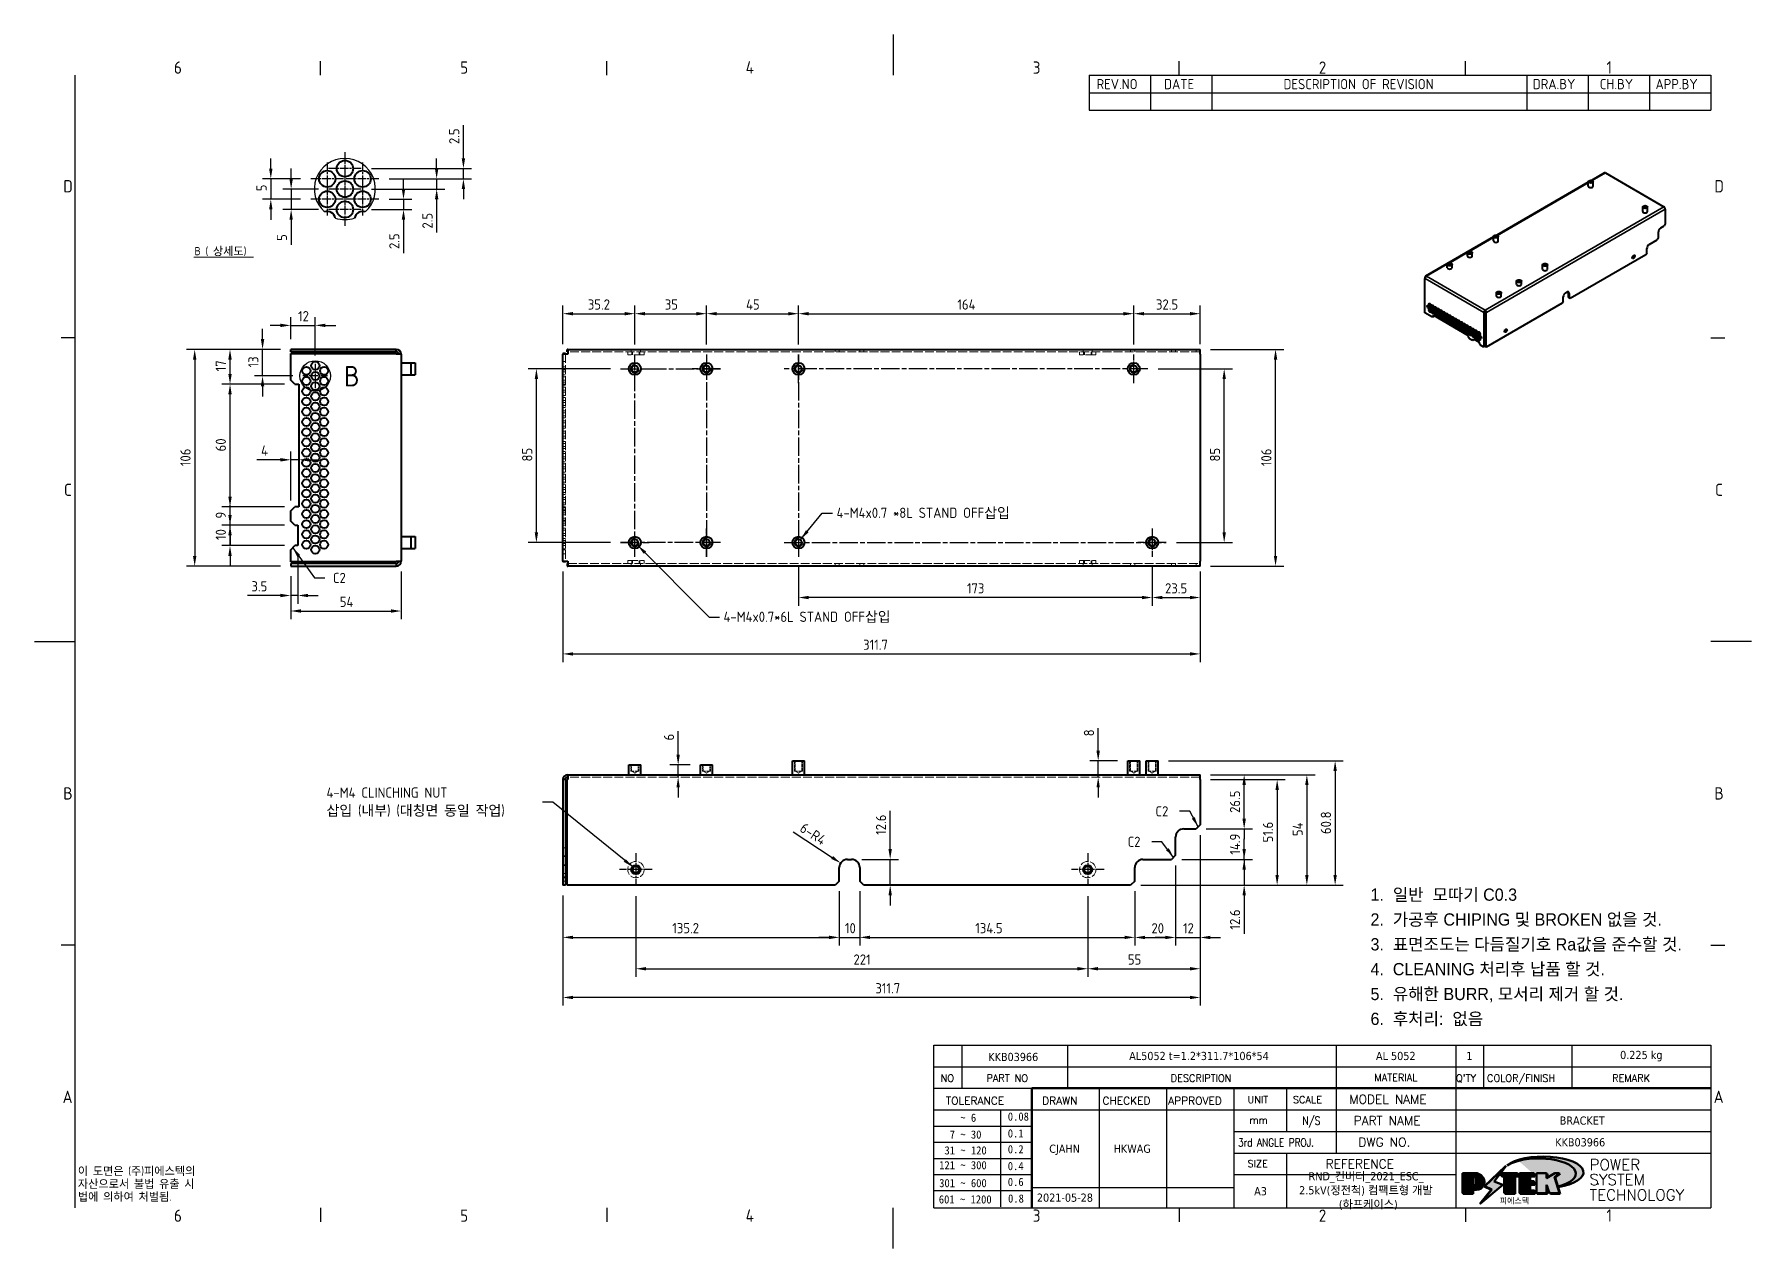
# Model space of a CAD drawing. Header units: millimetres. Extents: x 0 to 840, y 0 to 594.
import ezdxf
from ezdxf.enums import TextEntityAlignment as Align

# ---------------------------------------------------------------- set-up
doc = ezdxf.new("R2010")
doc.units = ezdxf.units.MM
doc.header["$LTSCALE"] = 2
doc.linetypes.add('CHAIN', pattern=[0.3543, 0.2362, -0.0295, 0.0591, -0.0295])
doc.linetypes.add('DASHED', pattern=[0.2067, 0.1654, -0.0413])
doc.layers.get('0').update_dxf_attribs({"color": 3, "lineweight": 25})
for name, color, linetype, lineweight in [('가려진 것(ISO)', 2, 'DASHED', 18), ('가시적인 것(ISO)', 3, 'Continuous', 40), ('가시적인 좁은 것(ISO)', 3, 'Continuous', 35), ('경계(ISO)', 7, 'Continuous', 25), ('기호(ISO)', 5, 'Continuous', 25), ('끊기 선(JIS)', 7, 'Continuous', 25), ('상세 경계(JIS)', 7, 'Continuous', 25), ('제목(ISO)', 5, 'Continuous', 50), ('중심 표식(ISO)', 1, 'Continuous', 25), ('중심선(ISO)', 1, 'Continuous', 25), ('치수(ISO)', 2, 'Continuous', 25), ('해치(ISO)', 7, 'Continuous', 18)]:
    doc.layers.add(name, color=color, linetype=linetype, lineweight=lineweight)
doc.styles.add('HAN_291', font='')
doc.styles.add('HAN_370', font='', dxfattribs={"width": 2})
doc.styles.add('ISO Proportional', font='arial.ttf')
doc.styles.add('ISO ProportionalPSTEK', font='isocp.shx')
doc.styles.add('RC_284', font='ROMANC.shx')
doc.styles.add('RC_287', font='ROMANC.shx')
doc.styles.add('RC_292', font='ROMANC.shx')
doc.styles.add('ROMANT_294', font='romant.shx')
doc.styles.add('문자 텍스트_PSTEK_POSCO', font='isocp.shx')
doc.styles.add('부품번호텍스트_PSTEK_POSCO', font='isocp.shx')
doc.styles.add('치수 텍스트_PSTEK_POSCO', font='isocp.shx')
doc.styles.add('텍스트 스타일198', font='tahoma.ttf')
doc.styles.add('텍스트 스타일333', font='ROMANC.shx', dxfattribs={"width": 0.8})
doc.styles.add('텍스트 스타일514', font='isocp.shx')
doc.styles.get('HAN_291').set_extended_font_data('GulimChe')
doc.styles.get('HAN_370').set_extended_font_data('GulimChe')
doc.dimstyles.new('치수_PSTEK_POSCO', dxfattribs={"dimscale": 2, "dimtxt": 2.5, "dimasz": 2.5, "dimexe": 2, "dimexo": 2.5, "dimgap": 1, "dimtad": 1, "dimrnd": 1e-08, "dimdsep": 46, "dimtxsty": '치수 텍스트_PSTEK_POSCO', "dimcen": 0.09, "dimdle": 10, "dimclrd": 7, "dimclre": 7, "dimclrt": 2, "dimadec": 1, "dimazin": 2, "dimtfac": 1, "dimtmove": 0, "dimatfit": 3, "dimfxl": 0, "dimtolj": 1, "dimlwd": -1, "dimlwe": -1, "dimarcsym": 0})
doc.dimstyles.new('치수_PSTEK_POSCO$7', dxfattribs={"dimscale": 2, "dimtxt": 2.5, "dimasz": 2.5, "dimexe": 2, "dimexo": 2.5, "dimgap": 1, "dimtad": 1, "dimrnd": 1e-08, "dimdsep": 46, "dimtxsty": '치수 텍스트_PSTEK_POSCO', "dimcen": 0.09, "dimdle": 10, "dimclrd": 7, "dimclre": 7, "dimclrt": 2, "dimadec": 1, "dimazin": 2, "dimtfac": 1, "dimtmove": 0, "dimatfit": 3, "dimfxl": 0, "dimtolj": 1, "dimlwd": -1, "dimlwe": -1, "dimarcsym": 0})

msp = doc.modelspace()

# ---------------------------------------------------------------- texts
at = {"layer": '기호(ISO)', "color": 7, "insert": (78.359, 485.513), "char_height": 4, "attachment_point": 7, "style": '텍스트 스타일514'}
msp.add_mtext('B ( 상세도)', dxfattribs=at)
at = {"layer": '기호(ISO)', "color": 2, "char_height": 5, "attachment_point": 4, "style": '치수 텍스트_PSTEK_POSCO'}
for s, insert, width, line_spacing_factor in [('{4-M4x0.7 *8L STAND OFF삽입}', (392.39, 359.729), 100.90971, 0.4375), ('{4-M4x0.7*6L STAND OFF삽입}', (337.081, 308.865), 98.6646, 0.4375), ('{4-M4 CLINCHING NUT \\P삽입 (내부) (대칭면 동일 작업)}', (142.907, 218.44), 103.70256, 1.05)]:
    msp.add_mtext(s, dxfattribs=dict(at, insert=insert, width=width, line_spacing_factor=line_spacing_factor))
for insert in [(146.053, 328.086), (548.397, 213.933), (534.761, 199.019)]:
    msp.add_mtext('{C2}', dxfattribs=dict(at, insert=insert))
at = {"layer": '기호(ISO)', "color": 7, "insert": (21.29, 39.988), "char_height": 4, "width": 102.48028, "attachment_point": 1, "line_spacing_factor": 0.944221, "style": '문자 텍스트_PSTEK_POSCO'}
msp.add_mtext('{이 도면은 (주)피에스텍의\\P자산으로서 불법 유출 시 \\P법에 의하여 처벌됨.}', dxfattribs=at)

# ---------------------------------------------------------------- blocks, each defined once
blk = doc.blocks.new('경계 Default Border')
at = {"layer": '경계(ISO)'}
for p, q in [((70, 287), (70, 290.4)), ((140, 287), (140, 290.4)), ((280, 287), (280, 290.4)), ((350, 287), (350, 290.4)), ((10, 222.75), (6.6, 222.75)), ((410, 222.75), (413.4, 222.75)), ((10, 74.25), (6.6, 74.25)), ((410, 74.25), (413.4, 74.25)), ((70, 10), (70, 6.6)), ((140, 10), (140, 6.6)), ((280, 10), (280, 6.6)), ((350, 10), (350, 6.6))]:
    blk.add_line(p, q, dxfattribs=at)
at = {"layer": '경계(ISO)', "flags": 128}
for points in [[(210, 297), (210, 287)], [(10, 10), (10, 287)], [(0, 148.5), (10, 148.5)], [(420, 148.5), (410, 148.5)], [(210, 0), (210, 10)]]:
    blk.add_lwpolyline(points, dxfattribs=at)
at = {"layer": '경계(ISO)', "color": 2, "char_height": 3, "attachment_point": 7, "style": '문자 텍스트_PSTEK_POSCO'}
for s, insert in [('6', (34.14, 287.37)), ('5', (104.14, 287.37)), ('4', (173.97, 287.4)), ('3', (244.17, 287.37)), ('2', (314.13, 287.37)), ('1', (384.49, 287.4)), ('D', (7.08, 258.35)), ('D', (410.88, 258.35)), ('C', (7.24, 184.1)), ('C', (411.04, 184.1)), ('B', (7.08, 109.85)), ('B', (410.88, 109.85)), ('A', (6.91, 35.62)), ('A', (410.71, 35.62)), ('6', (34.14, 6.57)), ('5', (104.14, 6.57)), ('4', (173.97, 6.6)), ('3', (244.17, 6.57)), ('2', (314.13, 6.57)), ('1', (384.49, 6.6))]:
    blk.add_mtext(s, dxfattribs=dict(at, insert=insert))
blk = doc.blocks.new('제목 블록 PSTEK')
for color, points in [(252, [(317.22, 17.06), (322.03, 21.63), (322.28, 21.94), (317.05, 16.98), (318.75, 16.19), (316, 12.72), (316.34, 13), (318.92, 16.27)]), (5, [(321.62, 17.42), (319.53, 18.25), (322.45, 22.02), (317.22, 17.06), (318.92, 16.27), (316.17, 12.8)]), (1, [(324.48, 19.61), (325.24, 19.61), (325.24, 20.26), (321.23, 20.26), (321.23, 19.61), (321.98, 19.61), (321.98, 15.34), (324.48, 15.34)]), (252, [(321.98, 19.61), (321.4, 19.61), (321.4, 19.46), (321.98, 19.46)]), (252, [(324.66, 19.46), (325.42, 19.46), (325.42, 20.11), (325.24, 20.11), (325.24, 19.61), (324.48, 19.61), (324.48, 15.34), (322.16, 15.34), (322.16, 15.19), (324.66, 15.19)]), (1, [(329.23, 20.26), (325.66, 20.26), (325.66, 15.34), (329.36, 15.34), (329.36, 15.99), (328.11, 15.99), (328.11, 17.56), (329.23, 17.56), (329.23, 18.26), (328.11, 18.26), (328.11, 19.61), (329.23, 19.61)]), (252, [(328.29, 19.46), (329.41, 19.46), (329.41, 20.11), (329.23, 20.11), (329.23, 19.61), (328.11, 19.61), (328.11, 18.26), (328.29, 18.26)]), (252, [(328.29, 17.42), (329.41, 17.42), (329.41, 18.11), (329.23, 18.11), (329.23, 17.56), (328.11, 17.56), (328.11, 15.99), (328.29, 15.99)]), (1, [(332.33, 20.26), (329.86, 20.26), (329.86, 15.34), (332.33, 15.34), (332.33, 17.43), (333.07, 15.34), (335.49, 15.34), (334.25, 19.31), (335.44, 20.26), (334.31, 20.26), (332.33, 19)]), (252, [(332.51, 16.93), (332.33, 17.43), (332.33, 15.34), (330.04, 15.34), (330.04, 15.19), (332.51, 15.19)]), (252, [(332.51, 20.11), (332.33, 20.11), (332.33, 19), (332.51, 19.11)]), (252, [(335.62, 20.11), (335.25, 20.11), (334.25, 19.31), (335.49, 15.34), (333.2, 15.34), (333.25, 15.19), (335.66, 15.19), (334.43, 19.16)]), (252, [(329.54, 15.85), (329.36, 15.85), (329.36, 15.34), (325.83, 15.34), (325.83, 15.19), (329.54, 15.19)])]:
    blk.add_hatch(color=color).paths.add_polyline_path(points)
h = blk.add_hatch(color=1)
edge = h.paths.add_edge_path(flags=0)
edge.add_line((314.22, 19.61), (314.22, 17))
edge.add_line((314.22, 17), (314.35, 17))
edge.add_arc((314.35, 17.65), 0.651, 270, 360)
edge.add_line((315, 17.65), (315, 18.96))
edge.add_arc((314.35, 18.96), 0.651, 0, 90)
edge.add_line((314.35, 19.61), (314.22, 19.61))
edge = h.paths.add_edge_path()
edge.add_arc((314.98, 18.29), 1.97, 270, 450)
edge.add_line((314.98, 20.26), (311.77, 20.26))
edge.add_line((311.77, 20.26), (311.77, 15.34))
edge.add_line((311.77, 15.34), (314.22, 15.34))
edge.add_line((314.22, 15.34), (314.22, 16.32))
edge.add_line((314.22, 16.32), (314.98, 16.32))
h = blk.add_hatch(color=252)
edge = h.paths.add_edge_path()
edge.add_arc((314.98, 18.29), 1.97, 270, 406.8279)
edge.add_arc((315.16, 18.14), 1.97, -90, 53.561, ccw=False)
edge.add_line((315.16, 16.17), (314.4, 16.17))
edge.add_line((314.4, 16.17), (314.4, 15.19))
edge.add_line((314.4, 15.19), (311.94, 15.19))
edge.add_line((311.94, 15.19), (311.94, 15.34))
edge.add_line((311.94, 15.34), (314.22, 15.34))
edge.add_line((314.22, 15.34), (314.22, 16.32))
edge.add_line((314.22, 16.32), (314.98, 16.32))
h = blk.add_hatch(color=252)
edge = h.paths.add_edge_path()
edge.add_line((314.4, 19.46), (314.53, 19.46))
edge.add_arc((314.53, 18.81), 0.651, 60.4189, 90, ccw=False)
edge.add_arc((314.35, 18.96), 0.651, 39.9699, 90)
edge.add_line((314.35, 19.61), (314.22, 19.61))
edge.add_line((314.22, 19.61), (314.22, 17))
edge.add_line((314.22, 17), (314.35, 17))
edge.add_arc((314.35, 17.65), 0.651, 270, 274.6931)
edge.add_line((314.4, 17), (314.4, 19.46))
at = {"layer": '해치(ISO)'}
h = blk.add_hatch(color=140, dxfattribs=at)
edge = h.paths.add_edge_path()
edge.add_ellipse((330.37, 20.16), major_axis=(9.1, 0), ratio=0.40699, start_angle=301.3098, end_angle=507.7437)
edge.add_ellipse((331.53, 20.46), major_axis=(-9.82, 0), ratio=0.39426, start_angle=111.5121, end_angle=334.4703, ccw=False)
edge.add_line((335.14, 16.86), (335.1, 16.99))
at = {"color": 180}
for p, q in [((182.48, 11.79), (182.48, 51.57)), ((182.48, 51.57), (372.48, 51.57)), ((189.27, 51.57), (189.27, 41.01)), ((215.22, 41.01), (215.22, 51.57)), ((280.88, 51.57), (280.88, 41.01)), ((310.09, 51.57), (310.09, 41.01)), ((316.9, 51.57), (316.9, 41.01)), ((338.46, 51.57), (338.46, 41.01)), ((372.48, 51.57), (372.48, 11.79)), ((182.48, 46.29), (372.48, 46.29)), ((182.48, 41.01), (206.45, 41.01)), ((222.94, 11.79), (222.94, 41.01)), ((239.43, 11.79), (239.43, 41.01)), ((255.92, 11.79), (255.92, 41.01)), ((268.69, 41.01), (268.69, 30.45)), ((280.88, 41.01), (280.88, 25.17)), ((310.09, 41.01), (310.09, 11.79)), ((182.48, 35.73), (206.45, 35.73)), ((198.86, 12.03), (198.86, 35.73)), ((206.45, 35.73), (372.48, 35.73)), ((182.48, 31.78), (206.45, 31.78)), ((255.92, 30.45), (372.48, 30.45)), ((182.48, 27.83), (206.45, 27.83)), ((182.48, 23.88), (206.45, 23.88)), ((255.92, 25.17), (372.48, 25.17)), ((268.69, 25.17), (268.69, 11.79)), ((182.48, 19.93), (206.45, 19.93)), ((255.92, 19.89), (310.09, 19.89)), ((182.48, 15.98), (206.45, 15.98)), ((206.45, 16.74), (255.92, 16.74)), ((182.48, 11.79), (372.48, 11.79))]:
    blk.add_line(p, q, dxfattribs=at)
at = {"color": 7, "lineweight": 50}
for p, q in [((206.45, 11.79), (206.45, 41.01)), ((206.45, 41.01), (372.48, 41.01))]:
    blk.add_line(p, q, dxfattribs=at)
at = {"color": 7}
for p, q in [((322.28, 21.94), (317.05, 16.98)), ((322.45, 22.02), (317.22, 17.06)), ((317.22, 17.06), (322.03, 21.63)), ((319.53, 18.25), (322.45, 22.02)), ((322.03, 21.63), (322.28, 21.94)), ((314.98, 20.26), (311.77, 20.26)), ((311.77, 20.26), (311.77, 15.34)), ((314.98, 20.26), (311.77, 20.26)), ((311.77, 20.26), (311.77, 15.34)), ((314.22, 17), (314.22, 19.61)), ((314.22, 19.61), (314.35, 19.61)), ((314.35, 19.61), (314.22, 19.61)), ((314.22, 19.61), (314.22, 17)), ((314.22, 17), (314.22, 19.61)), ((314.22, 19.61), (314.35, 19.61)), ((314.35, 17), (314.22, 17)), ((314.22, 17), (314.35, 17)), ((314.35, 17), (314.22, 17)), ((314.4, 19.46), (314.53, 19.46)), ((314.4, 17), (314.4, 19.46)), ((315, 18.96), (315, 17.65)), ((315, 18.96), (315, 17.65)), ((316.17, 12.8), (321.62, 17.42)), ((317.05, 16.98), (318.75, 16.19)), ((318.92, 16.27), (317.22, 17.06)), ((317.22, 17.06), (318.92, 16.27)), ((321.62, 17.42), (319.53, 18.25)), ((325.24, 20.26), (321.23, 20.26)), ((321.23, 20.26), (321.23, 19.61)), ((325.24, 20.26), (321.23, 20.26)), ((321.23, 20.26), (321.23, 19.61)), ((321.23, 19.61), (321.98, 19.61)), ((321.23, 19.61), (321.98, 19.61)), ((321.4, 19.61), (321.4, 19.46)), ((321.98, 19.61), (321.4, 19.61)), ((321.4, 19.46), (321.98, 19.46)), ((321.98, 19.61), (321.98, 15.34)), ((321.98, 19.46), (321.98, 19.61)), ((321.98, 19.61), (321.98, 15.34)), ((324.48, 19.61), (325.24, 19.61)), ((324.48, 15.34), (324.48, 19.61)), ((325.24, 19.61), (324.48, 19.61)), ((324.48, 19.61), (324.48, 15.34)), ((324.48, 19.61), (325.24, 19.61)), ((324.48, 15.34), (324.48, 19.61)), ((324.66, 19.46), (325.42, 19.46)), ((324.66, 15.19), (324.66, 19.46)), ((325.24, 19.61), (325.24, 20.26)), ((325.24, 19.61), (325.24, 20.26)), ((325.42, 20.11), (325.24, 20.11)), ((325.24, 20.11), (325.24, 19.61)), ((325.42, 19.46), (325.42, 20.11)), ((329.23, 20.26), (325.66, 20.26)), ((325.66, 20.26), (325.66, 15.34)), ((325.66, 20.26), (325.66, 15.34)), ((329.23, 20.26), (325.66, 20.26)), ((328.11, 18.26), (328.11, 19.61)), ((328.11, 19.61), (329.23, 19.61)), ((329.23, 19.61), (328.11, 19.61)), ((328.11, 19.61), (328.11, 18.26)), ((328.11, 18.26), (328.11, 19.61)), ((328.11, 19.61), (329.23, 19.61)), ((329.23, 18.26), (328.11, 18.26)), ((328.11, 18.26), (328.29, 18.26)), ((329.23, 18.26), (328.11, 18.26)), ((328.11, 17.56), (329.23, 17.56)), ((328.11, 15.99), (328.11, 17.56)), ((329.23, 17.56), (328.11, 17.56)), ((328.11, 17.56), (328.11, 15.99)), ((328.11, 17.56), (329.23, 17.56)), ((328.11, 15.99), (328.11, 17.56)), ((328.29, 18.26), (328.29, 19.46)), ((328.29, 19.46), (329.41, 19.46)), ((328.29, 15.99), (328.29, 17.42)), ((328.29, 17.42), (329.41, 17.42)), ((329.23, 19.61), (329.23, 20.26)), ((329.23, 19.61), (329.23, 20.26)), ((329.41, 20.11), (329.23, 20.11)), ((329.23, 20.11), (329.23, 19.61)), ((329.23, 17.56), (329.23, 18.26)), ((329.23, 17.56), (329.23, 18.26)), ((329.41, 18.11), (329.23, 18.11)), ((329.23, 18.11), (329.23, 17.56)), ((329.41, 19.46), (329.41, 20.11)), ((329.41, 17.42), (329.41, 18.11)), ((332.33, 20.26), (329.86, 20.26)), ((329.86, 20.26), (329.86, 15.34)), ((329.86, 20.26), (329.86, 15.34)), ((332.33, 20.26), (329.86, 20.26)), ((334.31, 20.26), (332.33, 19)), ((332.33, 19), (332.33, 20.26)), ((334.31, 20.26), (332.33, 19)), ((332.33, 19), (332.33, 20.26)), ((332.51, 20.11), (332.33, 20.11)), ((332.33, 20.11), (332.33, 19)), ((332.33, 19), (332.51, 19.11)), ((332.33, 17.43), (333.07, 15.34)), ((332.33, 15.34), (332.33, 17.43)), ((332.51, 16.93), (332.33, 17.43)), ((332.33, 17.43), (332.33, 15.34)), ((332.33, 17.43), (333.07, 15.34)), ((332.33, 15.34), (332.33, 17.43)), ((332.51, 19.11), (332.51, 20.11)), ((332.51, 15.19), (332.51, 16.93)), ((334.25, 19.31), (335.44, 20.26)), ((334.25, 19.31), (335.44, 20.26)), ((335.25, 20.11), (334.25, 19.31)), ((335.49, 15.34), (334.25, 19.31)), ((334.25, 19.31), (335.49, 15.34)), ((335.49, 15.34), (334.25, 19.31)), ((335.44, 20.26), (334.31, 20.26)), ((335.44, 20.26), (334.31, 20.26)), ((334.43, 19.16), (335.62, 20.11)), ((335.66, 15.19), (334.43, 19.16)), ((335.62, 20.11), (335.25, 20.11)), ((345.04, 17.5), (344.99, 17.69)), ((311.77, 15.34), (314.22, 15.34)), ((311.77, 15.34), (314.22, 15.34)), ((314.22, 15.34), (311.94, 15.34)), ((311.94, 15.34), (311.94, 15.19)), ((311.94, 15.19), (314.4, 15.19)), ((314.22, 16.32), (314.98, 16.32)), ((314.22, 15.34), (314.22, 16.32)), ((314.98, 16.32), (314.22, 16.32)), ((314.22, 16.32), (314.22, 15.34)), ((314.22, 16.32), (314.98, 16.32)), ((314.22, 15.34), (314.22, 16.32)), ((314.4, 16.17), (315.16, 16.17)), ((314.4, 15.19), (314.4, 16.17)), ((318.75, 16.19), (316, 12.72)), ((316, 12.72), (316.34, 13)), ((318.92, 16.27), (316.17, 12.8)), ((316.34, 13), (318.92, 16.27)), ((321.98, 15.34), (324.48, 15.34)), ((321.98, 15.34), (324.48, 15.34)), ((324.48, 15.34), (322.16, 15.34)), ((322.16, 15.34), (322.16, 15.19)), ((322.16, 15.19), (324.66, 15.19)), ((325.66, 15.34), (329.36, 15.34)), ((325.66, 15.34), (329.36, 15.34)), ((329.36, 15.34), (325.83, 15.34)), ((325.83, 15.34), (325.83, 15.19)), ((325.83, 15.19), (329.54, 15.19)), ((329.36, 15.99), (328.11, 15.99)), ((328.11, 15.99), (328.29, 15.99)), ((329.36, 15.99), (328.11, 15.99)), ((329.36, 15.34), (329.36, 15.99)), ((329.36, 15.34), (329.36, 15.99)), ((329.54, 15.85), (329.36, 15.85)), ((329.36, 15.85), (329.36, 15.34)), ((329.54, 15.19), (329.54, 15.85)), ((329.86, 15.34), (332.33, 15.34)), ((329.86, 15.34), (332.33, 15.34)), ((332.33, 15.34), (330.04, 15.34)), ((330.04, 15.34), (330.04, 15.19)), ((330.04, 15.19), (332.51, 15.19)), ((333.07, 15.34), (335.49, 15.34)), ((333.07, 15.34), (335.49, 15.34)), ((335.49, 15.34), (333.2, 15.34)), ((333.2, 15.34), (333.25, 15.19)), ((333.25, 15.19), (335.66, 15.19))]:
    blk.add_line(p, q, dxfattribs=at)
at = {"color": 5}
for p, q in [((322.45, 22.02), (317.22, 17.06)), ((319.53, 18.25), (322.45, 22.02)), ((316.17, 12.8), (321.62, 17.42)), ((317.22, 17.06), (318.92, 16.27)), ((321.62, 17.42), (319.53, 18.25)), ((318.92, 16.27), (316.17, 12.8))]:
    blk.add_line(p, q, dxfattribs=at)
at = {"color": 1}
for p, q in [((314.98, 20.26), (311.77, 20.26)), ((311.77, 20.26), (311.77, 15.34)), ((314.22, 17), (314.22, 19.61)), ((314.22, 19.61), (314.35, 19.61)), ((314.35, 17), (314.22, 17)), ((315, 18.96), (315, 17.65)), ((325.24, 20.26), (321.23, 20.26)), ((321.23, 20.26), (321.23, 19.61)), ((321.23, 19.61), (321.98, 19.61)), ((321.98, 19.61), (321.98, 15.34)), ((324.48, 19.61), (325.24, 19.61)), ((324.48, 15.34), (324.48, 19.61)), ((325.24, 19.61), (325.24, 20.26)), ((329.23, 20.26), (325.66, 20.26)), ((325.66, 20.26), (325.66, 15.34)), ((328.11, 18.26), (328.11, 19.61)), ((328.11, 19.61), (329.23, 19.61)), ((329.23, 18.26), (328.11, 18.26)), ((328.11, 17.56), (329.23, 17.56)), ((328.11, 15.99), (328.11, 17.56)), ((329.23, 19.61), (329.23, 20.26)), ((329.23, 17.56), (329.23, 18.26)), ((332.33, 20.26), (329.86, 20.26)), ((329.86, 20.26), (329.86, 15.34)), ((334.31, 20.26), (332.33, 19)), ((332.33, 19), (332.33, 20.26)), ((332.33, 17.43), (333.07, 15.34)), ((332.33, 15.34), (332.33, 17.43)), ((334.25, 19.31), (335.44, 20.26)), ((335.49, 15.34), (334.25, 19.31)), ((335.44, 20.26), (334.31, 20.26)), ((311.77, 15.34), (314.22, 15.34)), ((314.22, 16.32), (314.98, 16.32)), ((314.22, 15.34), (314.22, 16.32)), ((321.98, 15.34), (324.48, 15.34)), ((325.66, 15.34), (329.36, 15.34)), ((329.36, 15.99), (328.11, 15.99)), ((329.36, 15.34), (329.36, 15.99)), ((329.86, 15.34), (332.33, 15.34)), ((333.07, 15.34), (335.49, 15.34))]:
    blk.add_line(p, q, dxfattribs=at)
at = {"color": 7}
for centre, radius, start, end in [((314.35, 18.96), 0.651, 0, 90), ((314.35, 18.96), 0.651, 39.9699, 90), ((314.35, 18.96), 0.651, 0, 90), ((314.35, 17.65), 0.651, 270, 0), ((314.35, 17.65), 0.651, 270, 0), ((314.35, 17.65), 0.651, 270, 274.6931), ((314.53, 18.81), 0.651, 60.4189, 90), ((314.98, 18.29), 1.97, 270, 90), ((314.98, 18.29), 1.97, 270, 90), ((314.98, 18.29), 1.97, 270, 46.8279), ((315.16, 18.14), 1.97, 270, 53.561)]:
    blk.add_arc(centre, radius, start, end, dxfattribs=at)
at = {"color": 1}
for centre, radius, start, end in [((314.35, 18.96), 0.651, 0, 90), ((314.35, 17.65), 0.651, 270, 0), ((314.98, 18.29), 1.97, 270, 90)]:
    blk.add_arc(centre, radius, start, end, dxfattribs=at)
at = {"layer": '제목(ISO)', "lineweight": 18}
blk.add_line((182.48, 35.73), (182.48, 11.79), dxfattribs=at)
at = {"layer": '제목(ISO)'}
for p, q in [((322.28, 21.94), (317.05, 16.98)), ((322.45, 22.02), (317.22, 17.06)), ((317.22, 17.06), (322.03, 21.63)), ((319.53, 18.25), (322.45, 22.02)), ((322.03, 21.63), (322.28, 21.94)), ((314.98, 20.26), (311.77, 20.26)), ((311.77, 20.26), (311.77, 15.34)), ((314.22, 17), (314.22, 19.61)), ((314.22, 19.61), (314.35, 19.61)), ((314.35, 19.61), (314.22, 19.61)), ((314.22, 19.61), (314.22, 17)), ((314.35, 17), (314.22, 17)), ((314.22, 17), (314.35, 17)), ((314.4, 19.46), (314.53, 19.46)), ((314.4, 17), (314.4, 19.46)), ((315, 18.96), (315, 17.65)), ((316.17, 12.8), (321.62, 17.42)), ((317.05, 16.98), (318.75, 16.19)), ((317.22, 17.06), (318.92, 16.27)), ((318.92, 16.27), (317.22, 17.06)), ((321.62, 17.42), (319.53, 18.25)), ((325.24, 20.26), (321.23, 20.26)), ((321.23, 20.26), (321.23, 19.61)), ((321.23, 19.61), (321.98, 19.61)), ((321.98, 19.61), (321.4, 19.61)), ((321.4, 19.61), (321.4, 19.46)), ((321.4, 19.46), (321.98, 19.46)), ((321.98, 19.61), (321.98, 15.34)), ((321.98, 19.46), (321.98, 19.61)), ((324.48, 19.61), (325.24, 19.61)), ((324.48, 15.34), (324.48, 19.61)), ((325.24, 19.61), (324.48, 19.61)), ((324.48, 19.61), (324.48, 15.34)), ((324.66, 19.46), (325.42, 19.46)), ((324.66, 15.19), (324.66, 19.46)), ((325.24, 19.61), (325.24, 20.26)), ((325.42, 20.11), (325.24, 20.11)), ((325.24, 20.11), (325.24, 19.61)), ((325.42, 19.46), (325.42, 20.11)), ((329.23, 20.26), (325.66, 20.26)), ((325.66, 20.26), (325.66, 15.34)), ((328.11, 18.26), (328.11, 19.61)), ((328.11, 19.61), (329.23, 19.61)), ((329.23, 19.61), (328.11, 19.61)), ((328.11, 19.61), (328.11, 18.26)), ((329.23, 18.26), (328.11, 18.26)), ((328.11, 18.26), (328.29, 18.26)), ((328.11, 15.99), (328.11, 17.56)), ((328.11, 17.56), (329.23, 17.56)), ((329.23, 17.56), (328.11, 17.56)), ((328.11, 17.56), (328.11, 15.99)), ((328.29, 19.46), (329.41, 19.46)), ((328.29, 18.26), (328.29, 19.46)), ((328.29, 17.42), (329.41, 17.42)), ((328.29, 15.99), (328.29, 17.42)), ((329.23, 19.61), (329.23, 20.26)), ((329.41, 20.11), (329.23, 20.11)), ((329.23, 20.11), (329.23, 19.61)), ((329.23, 17.56), (329.23, 18.26)), ((329.41, 18.11), (329.23, 18.11)), ((329.23, 18.11), (329.23, 17.56)), ((329.41, 19.46), (329.41, 20.11)), ((329.41, 17.42), (329.41, 18.11)), ((332.33, 20.26), (329.86, 20.26)), ((329.86, 20.26), (329.86, 15.34)), ((334.31, 20.26), (332.33, 19)), ((332.33, 19), (332.33, 20.26)), ((332.51, 20.11), (332.33, 20.11)), ((332.33, 20.11), (332.33, 19)), ((332.33, 19), (332.51, 19.11)), ((332.33, 15.34), (332.33, 17.43)), ((332.33, 17.43), (333.07, 15.34)), ((332.51, 16.93), (332.33, 17.43)), ((332.33, 17.43), (332.33, 15.34)), ((332.51, 19.11), (332.51, 20.11)), ((332.51, 15.19), (332.51, 16.93)), ((334.25, 19.31), (335.44, 20.26)), ((335.25, 20.11), (334.25, 19.31)), ((335.49, 15.34), (334.25, 19.31)), ((334.25, 19.31), (335.49, 15.34)), ((335.44, 20.26), (334.31, 20.26)), ((334.43, 19.16), (335.62, 20.11)), ((335.66, 15.19), (334.43, 19.16)), ((335.62, 20.11), (335.25, 20.11)), ((311.77, 15.34), (314.22, 15.34)), ((314.22, 15.34), (311.94, 15.34)), ((311.94, 15.34), (311.94, 15.19)), ((311.94, 15.19), (314.4, 15.19)), ((314.22, 15.34), (314.22, 16.32)), ((314.22, 16.32), (314.98, 16.32)), ((314.98, 16.32), (314.22, 16.32)), ((314.22, 16.32), (314.22, 15.34)), ((314.4, 15.19), (314.4, 16.17)), ((314.4, 16.17), (315.16, 16.17)), ((318.75, 16.19), (316, 12.72)), ((316, 12.72), (316.34, 13)), ((318.92, 16.27), (316.17, 12.8)), ((316.34, 13), (318.92, 16.27)), ((321.98, 15.34), (324.48, 15.34)), ((324.48, 15.34), (322.16, 15.34)), ((322.16, 15.34), (322.16, 15.19)), ((322.16, 15.19), (324.66, 15.19)), ((325.66, 15.34), (329.36, 15.34)), ((329.36, 15.34), (325.83, 15.34)), ((325.83, 15.34), (325.83, 15.19)), ((325.83, 15.19), (329.54, 15.19)), ((329.36, 15.99), (328.11, 15.99)), ((328.11, 15.99), (328.29, 15.99)), ((329.36, 15.34), (329.36, 15.99)), ((329.54, 15.85), (329.36, 15.85)), ((329.36, 15.85), (329.36, 15.34)), ((329.54, 15.19), (329.54, 15.85)), ((329.86, 15.34), (332.33, 15.34)), ((332.33, 15.34), (330.04, 15.34)), ((330.04, 15.34), (330.04, 15.19)), ((330.04, 15.19), (332.51, 15.19)), ((333.07, 15.34), (335.49, 15.34)), ((335.49, 15.34), (333.2, 15.34)), ((333.2, 15.34), (333.25, 15.19)), ((333.25, 15.19), (335.66, 15.19))]:
    blk.add_line(p, q, dxfattribs=at)
at = {"layer": '제목(ISO)', "color": 4}
blk.add_line((335.14, 16.86), (335.1, 16.99), dxfattribs=at)
at = {"layer": '제목(ISO)'}
for centre, radius, start, end in [((314.35, 18.96), 0.651, 0, 90), ((314.35, 18.96), 0.651, 39.9699, 90), ((314.35, 17.65), 0.651, 270, 0), ((314.35, 17.65), 0.651, 270, 274.6931), ((314.53, 18.81), 0.651, 60.4189, 90), ((314.98, 18.29), 1.97, 46.8279, 90), ((314.98, 18.29), 1.97, 270, 46.8279), ((314.98, 18.29), 1.97, 270, 46.8279), ((315.16, 18.14), 1.97, 270, 53.561)]:
    blk.add_arc(centre, radius, start, end, dxfattribs=at)
at = {"layer": '제목(ISO)', "color": 4}
for centre, major_axis, ratio, start_param, end_param in [((331.53, 20.46), (9.82, 0), 0.39426, 5.087845, 8.9792), ((330.37, 20.16), (9.1, 0), 0.40699, 5.258849, 8.861799)]:
    blk.add_ellipse(centre, major_axis=major_axis, ratio=ratio, start_param=start_param, end_param=end_param, dxfattribs=at)
at = {"color": 2}
for s, height, style, p in [('NO', 1.742, 'RC_284', (184.14, 42.62)), ('PART NO', 1.742, 'RC_284', (195.34, 42.62)), ('DESCRIPTION', 1.7424, 'RC_284', (240.4, 42.62)), ("Q'TY", 1.742, 'RC_284', (310.14, 42.62)), ('COLOR/FINISH', 1.7424, 'RC_284', (317.77, 42.62)), ('REMARK', 1.742, 'RC_284', (348.35, 42.62)), (' TOLERANCE', 1.9, 'RC_287', (184.09, 37.01)), ('DRAWN', 1.9, 'RC_287', (208.98, 37.01)), ('CHECKED', 1.9, 'RC_287', (223.69, 37.01)), ('APPROVED', 1.9, 'RC_287', (239.78, 37.01)), ('UNIT', 1.742, 'RC_284', (259.17, 37.34)), ('SCALE', 1.742, 'RC_284', (270.29, 37.34)), ('MODEL NAME', 2.178, 'RC_292', (284.1, 37.25)), ('    ~ 6', 2, 'HAN_291', (183.77, 32.82)), ('0.08', 2, 'HAN_291', (200.55, 33.1)), ('PART NAME', 2.178, 'RC_292', (285.14, 32.03)), ('  7 ~ 30', 2, 'HAN_291', (183.77, 28.71)), ('0.1', 2, 'HAN_291', (200.55, 28.99)), ('mm', 1.742, 'RC_284', (259.65, 32.35)), (' 31 ~ 120', 2, 'HAN_291', (183.77, 24.83)), ('0.2', 2, 'HAN_291', (200.55, 25.11)), (' DWG NO.', 2.178, 'RC_292', (284.81, 26.75)), ('121 ~ 300', 2, 'HAN_291', (183.77, 21.21)), ('0.4', 2, 'HAN_291', (200.55, 21)), ('SIZE', 1.742, 'RC_284', (259.17, 21.69)), ('REFERENCE', 2.178, 'RC_292', (278.27, 21.43)), ('301 ~ 600', 2, 'HAN_291', (183.77, 16.83)), ('0.6', 2, 'HAN_291', (200.55, 17.12)), ('601 ~ 1200', 2, 'HAN_291', (183.68, 12.85)), ('0.8', 2, 'HAN_291', (200.61, 13.06))]:
    blk.add_text(s, height=height, dxfattribs=dict(at, style=style)).set_placement(p)
at = {"color": 2, "style": 'RC_284'}
blk.add_text('MATERIAL', height=1.742, dxfattribs=at).set_placement((295.48, 43.65), align=Align.MIDDLE_CENTER)
at = {"color": 7, "style": '텍스트 스타일333', "width": 0.8}
blk.add_text('N/S', height=2, dxfattribs=at).set_placement((274.78, 33.09), align=Align.MIDDLE_CENTER)
at = {"color": 2, "style": '텍스트 스타일333', "width": 0.8}
blk.add_text('3rd ANGLE PROJ.', height=2, dxfattribs=at).set_placement((256.84, 26.76))
at = {"color": 7, "style": 'ROMANT_294'}
for s, p in [('POWER', (342.83, 20.97)), ('SYSTEM', (342.83, 17.33)), ('TECHNOLOGY', (342.83, 13.57))]:
    blk.add_text(s, height=2.7, dxfattribs=at).set_placement(p)
at = {"color": 7, "insert": (320.85, 14.21), "char_height": 1.4, "attachment_point": 1, "line_spacing_factor": 0.332, "style": 'HAN_370'}
blk.add_mtext('\\fHY견고딕|b0|i0;\\H1.4000;피에스텍', dxfattribs=at)
at = {"layer": '제목(ISO)', "color": 7, "style": '텍스트 스타일198'}
for tag, p in [('질량\\P3;_001', (350.3, 48.16)), ('부품_번호_001', (195.78, 47.68)), ('설명_001', (230.25, 47.92)), ('재질_001', (290.6, 47.93)), ("3._Q'TY_001", (312.71, 47.92)), ('제목_001', (335.53, 32.12)), ('설계자_001', (210.68, 25.23)), ('점검자_001', (226.43, 25.23)), ('부품_번호_001', (334.44, 26.81)), ('시트_크기_001', (260.81, 14.84)), ('프로젝트_002', (271.8, 15.07)), ('프로젝트_001', (274.1, 18.49)), ('작성_날짜_001', (207.67, 13.27)), ('프로젝트_003', (281.52, 11.65))]:
    blk.add_attdef(tag, p, '', height=2, dxfattribs=at)
for tag, p in [('4._COLOR', (327.68, 48.93)), ('1._MODEL_NAME', (341.23, 38.37)), ('엔지니어링_승인자', (247.67, 26.23)), ('점검_날짜', (231.18, 14.27)), ('엔지니어링_승인_날짜', (247.67, 14.27))]:
    blk.add_attdef(tag, text='', height=2, dxfattribs=at).set_placement(p, align=Align.MIDDLE_CENTER)
blk = doc.blocks.new('리비전 내역')
at = {"layer": '기호(ISO)'}
for p, q in [((258, 287), (410, 287)), ((258, 287), (258, 282.72)), ((273, 287), (273, 282.72)), ((288, 287), (288, 282.72)), ((365, 287), (365, 282.72)), ((380, 287), (380, 282.72)), ((395, 287), (395, 282.72)), ((410, 287), (410, 282.72)), ((258, 282.72), (410, 282.72)), ((258, 282.72), (258, 278.44)), ((273, 282.72), (273, 278.44)), ((288, 282.72), (288, 278.44)), ((365, 282.72), (365, 278.44)), ((380, 282.72), (380, 278.44)), ((395, 282.72), (395, 278.44)), ((410, 282.72), (410, 278.44)), ((258, 278.44), (410, 278.44))]:
    blk.add_line(p, q, dxfattribs=at)
at = {"layer": '기호(ISO)', "color": 2, "char_height": 2.5, "attachment_point": 7, "style": 'ISO ProportionalPSTEK'}
for s, insert in [('REV.NO', (259.79, 283.58)), ('DATE', (276.31, 283.58)), ('DESCRIPTION OF REVISION', (305.51, 283.58)), ('DRA.BY', (366.48, 283.58)), ('CH.BY', (382.86, 283.58)), ('APP.BY', (396.48, 283.58))]:
    blk.add_mtext(s, dxfattribs=dict(at, insert=insert))
blk = doc.blocks.new('주석-판금')
at = {"layer": '기호(ISO)', "color": 2, "insert": (-40.78, 16.75), "char_height": 3, "width": 116.6778, "attachment_point": 1, "line_spacing_factor": 1.214608, "style": 'ISO Proportional'}
blk.add_mtext('\\f굴림|b0|i0;\\H3.0000;1.  일반  모따기 C0.3\\P2.  가공후 CHIPING 및 BROKEN 없을 것.\\P3.  표면조도는 다듬질기호 Ra값을 준수할 것.\\P4.  CLEANING 처리후 납품 할 것.\\P5.  유해한 BURR, 모서리 제거 할 것.\\P6.  후처리:  없음', dxfattribs=at)
blk = doc.blocks.new('*D22')
at = {"layer": 'Defpoints', "color": 0}
for p in [(258.54, 336.3), (570.24, 333.9), (570.24, 290.92)]:
    blk.add_point(p, dxfattribs=at)
at = {"layer": '치수(ISO)', "color": 7}
for p, q in [((258.54, 331.3), (258.54, 286.92)), ((570.24, 328.9), (570.24, 286.92)), ((263.54, 290.92), (565.24, 290.92))]:
    blk.add_line(p, q, dxfattribs=at)
for points in [[(263.54, 291.75), (263.54, 290.08), (258.54, 290.92)], [(565.24, 291.75), (565.24, 290.08), (570.24, 290.92)]]:
    blk.add_solid(points, dxfattribs=at)
at = {"layer": '치수(ISO)', "color": 2, "insert": (405.39, 295.42), "char_height": 5, "attachment_point": 4, "style": '치수 텍스트_PSTEK_POSCO'}
blk.add_mtext('\\A1;311.7', dxfattribs=at)
blk = doc.blocks.new('*D23')
at = {"layer": 'Defpoints', "color": 0}
for p in [(570.24, 439.9), (607.12, 439.9), (570.24, 333.9)]:
    blk.add_point(p, dxfattribs=at)
at = {"layer": '치수(ISO)', "color": 7}
for p, q in [((575.24, 439.9), (611.12, 439.9)), ((607.12, 338.9), (607.12, 434.9)), ((575.24, 333.9), (611.12, 333.9))]:
    blk.add_line(p, q, dxfattribs=at)
for points in [[(606.29, 434.9), (607.95, 434.9), (607.12, 439.9)], [(606.29, 338.9), (607.95, 338.9), (607.12, 333.9)]]:
    blk.add_solid(points, dxfattribs=at)
at = {"layer": '치수(ISO)', "color": 2, "insert": (602.62, 382.78), "char_height": 5, "attachment_point": 4, "rotation": 90, "style": '치수 텍스트_PSTEK_POSCO'}
blk.add_mtext('\\A1;106', dxfattribs=at)
blk = doc.blocks.new('*D24')
at = {"layer": 'Defpoints', "color": 0}
for p in [(549.69, 238.62), (536.24, 177.82), (636.26, 177.82)]:
    blk.add_point(p, dxfattribs=at)
at = {"layer": '치수(ISO)', "color": 7}
for p, q in [((554.69, 238.62), (640.26, 238.62)), ((636.26, 233.62), (636.26, 182.82)), ((541.24, 177.82), (640.26, 177.82))]:
    blk.add_line(p, q, dxfattribs=at)
for points in [[(635.42, 233.62), (637.09, 233.62), (636.26, 238.62)], [(635.42, 182.82), (637.09, 182.82), (636.26, 177.82)]]:
    blk.add_solid(points, dxfattribs=at)
at = {"layer": '치수(ISO)', "color": 2, "insert": (631.76, 202.82), "char_height": 5, "attachment_point": 4, "rotation": 90, "style": '치수 텍스트_PSTEK_POSCO'}
blk.add_mtext('\\A1;60.8', dxfattribs=at)
blk = doc.blocks.new('*D25')
at = {"layer": 'Defpoints', "color": 0}
for p in [(258.54, 177.82), (393.74, 179.82), (393.74, 152.27)]:
    blk.add_point(p, dxfattribs=at)
at = {"layer": '치수(ISO)', "color": 7}
for p, q in [((258.54, 172.82), (258.54, 148.27)), ((393.74, 174.82), (393.74, 148.27)), ((263.54, 152.27), (388.74, 152.27))]:
    blk.add_line(p, q, dxfattribs=at)
for points in [[(263.54, 153.1), (263.54, 151.44), (258.54, 152.27)], [(388.74, 153.1), (388.74, 151.44), (393.74, 152.27)]]:
    blk.add_solid(points, dxfattribs=at)
at = {"layer": '치수(ISO)', "color": 2, "insert": (312.04, 156.77), "char_height": 5, "attachment_point": 4, "style": '치수 텍스트_PSTEK_POSCO'}
blk.add_mtext('\\A1;135.2', dxfattribs=at)
blk = doc.blocks.new('*D26')
at = {"layer": 'Defpoints', "color": 0}
for p in [(393.74, 179.82), (403.74, 179.82), (403.74, 152.27)]:
    blk.add_point(p, dxfattribs=at)
at = {"layer": '치수(ISO)', "color": 7}
for p, q in [((393.74, 174.82), (393.74, 148.27)), ((403.74, 174.82), (403.74, 148.27)), ((388.74, 152.27), (383.74, 152.27)), ((393.74, 152.27), (403.74, 152.27)), ((408.74, 152.27), (413.74, 152.27))]:
    blk.add_line(p, q, dxfattribs=at)
for points in [[(388.74, 153.1), (388.74, 151.44), (393.74, 152.27)], [(408.74, 153.1), (408.74, 151.44), (403.74, 152.27)]]:
    blk.add_solid(points, dxfattribs=at)
at = {"layer": '치수(ISO)', "color": 2, "insert": (396.49, 156.77), "char_height": 5, "attachment_point": 4, "style": '치수 텍스트_PSTEK_POSCO'}
blk.add_mtext('\\A1;10', dxfattribs=at)
blk = doc.blocks.new('*D27')
at = {"layer": 'Defpoints', "color": 0}
for p in [(403.74, 179.82), (538.24, 179.82), (538.24, 152.27)]:
    blk.add_point(p, dxfattribs=at)
at = {"layer": '치수(ISO)', "color": 7}
for p, q in [((403.74, 174.82), (403.74, 148.27)), ((538.24, 174.82), (538.24, 148.27)), ((408.74, 152.27), (533.24, 152.27))]:
    blk.add_line(p, q, dxfattribs=at)
for points in [[(408.74, 153.1), (408.74, 151.44), (403.74, 152.27)], [(533.24, 153.1), (533.24, 151.44), (538.24, 152.27)]]:
    blk.add_solid(points, dxfattribs=at)
at = {"layer": '치수(ISO)', "color": 2, "insert": (460.24, 156.77), "char_height": 5, "attachment_point": 4, "style": '치수 텍스트_PSTEK_POSCO'}
blk.add_mtext('\\A1;134.5', dxfattribs=at)
blk = doc.blocks.new('*D28')
at = {"layer": 'Defpoints', "color": 0}
for p in [(558.24, 192.42), (538.24, 179.82), (558.24, 152.22)]:
    blk.add_point(p, dxfattribs=at)
at = {"layer": '치수(ISO)', "color": 7}
for p, q in [((558.24, 187.42), (558.24, 148.22)), ((538.24, 174.82), (538.24, 148.22)), ((543.24, 152.22), (553.24, 152.22))]:
    blk.add_line(p, q, dxfattribs=at)
for points in [[(543.24, 153.05), (543.24, 151.39), (538.24, 152.22)], [(553.24, 153.05), (553.24, 151.39), (558.24, 152.22)]]:
    blk.add_solid(points, dxfattribs=at)
at = {"layer": '치수(ISO)', "color": 2, "insert": (546.43, 156.72), "char_height": 5, "attachment_point": 4, "style": '치수 텍스트_PSTEK_POSCO'}
blk.add_mtext('\\A1;20', dxfattribs=at)
blk = doc.blocks.new('*D29')
at = {"layer": 'Defpoints', "color": 0}
for p in [(570.24, 207.32), (258.54, 177.82), (258.54, 122.87)]:
    blk.add_point(p, dxfattribs=at)
at = {"layer": '치수(ISO)', "color": 7}
for p, q in [((570.24, 202.32), (570.24, 118.87)), ((258.54, 172.82), (258.54, 118.87)), ((565.24, 122.87), (263.54, 122.87))]:
    blk.add_line(p, q, dxfattribs=at)
for points in [[(263.54, 123.7), (263.54, 122.03), (258.54, 122.87)], [(565.24, 123.7), (565.24, 122.03), (570.24, 122.87)]]:
    blk.add_solid(points, dxfattribs=at)
at = {"layer": '치수(ISO)', "color": 2, "insert": (411.39, 127.37), "char_height": 5, "attachment_point": 4, "style": '치수 텍스트_PSTEK_POSCO'}
blk.add_mtext('\\A1;311.7', dxfattribs=at)
blk = doc.blocks.new('*D30')
at = {"layer": 'Defpoints', "color": 0}
for p in [(399.74, 190.42), (405.74, 177.82), (418.62, 177.82)]:
    blk.add_point(p, dxfattribs=at)
at = {"layer": '치수(ISO)', "color": 7}
for p, q in [((418.62, 195.42), (418.62, 214.16)), ((404.74, 190.42), (422.62, 190.42)), ((418.62, 177.82), (418.62, 190.42)), ((418.62, 172.82), (418.62, 167.82))]:
    blk.add_line(p, q, dxfattribs=at)
for points in [[(417.79, 195.42), (419.45, 195.42), (418.62, 190.42)], [(417.79, 172.82), (419.45, 172.82), (418.62, 177.82)]]:
    blk.add_solid(points, dxfattribs=at)
at = {"layer": '치수(ISO)', "color": 2, "insert": (414.12, 202.42), "char_height": 5, "attachment_point": 4, "rotation": 90, "style": '치수 텍스트_PSTEK_POSCO'}
blk.add_mtext('\\A1;12.6', dxfattribs=at)
blk = doc.blocks.new('*D31')
at = {"layer": 'Defpoints', "color": 0}
for p in [(556.24, 190.42), (536.24, 177.82), (591.77, 177.82)]:
    blk.add_point(p, dxfattribs=at)
at = {"layer": '치수(ISO)', "color": 7}
for p, q in [((591.77, 195.42), (591.77, 200.42)), ((561.24, 190.42), (595.77, 190.42)), ((591.77, 190.42), (591.77, 177.82)), ((541.24, 177.82), (595.77, 177.82)), ((591.77, 172.82), (591.77, 154.07))]:
    blk.add_line(p, q, dxfattribs=at)
for points in [[(590.94, 195.42), (592.61, 195.42), (591.77, 190.42)], [(590.94, 172.82), (592.61, 172.82), (591.77, 177.82)]]:
    blk.add_solid(points, dxfattribs=at)
at = {"layer": '치수(ISO)', "color": 2, "insert": (587.27, 156.07), "char_height": 5, "attachment_point": 4, "rotation": 90, "style": '치수 텍스트_PSTEK_POSCO'}
blk.add_mtext('\\A1;12.6', dxfattribs=at)
blk = doc.blocks.new('*D32')
at = {"layer": 'Defpoints', "color": 0}
for p in [(394.4, 188.61), (397.74, 186.42)]:
    blk.add_point(p, dxfattribs=at)
at = {"layer": '치수(ISO)', "color": 7}
blk.add_line((371.16, 203.87), (390.22, 191.36), dxfattribs=at)
blk.add_solid([(390.67, 192.05), (389.76, 190.66), (394.4, 188.61)], dxfattribs=at)
at = {"layer": '치수(ISO)', "color": 2, "insert": (375.3, 206.53), "char_height": 5, "attachment_point": 4, "rotation": 326.71496, "style": '치수 텍스트_PSTEK_POSCO'}
blk.add_mtext('\\A1;6-R4', dxfattribs=at)
blk = doc.blocks.new('*D33')
at = {"layer": 'Defpoints', "color": 0}
for p in [(570.24, 229.42), (536.24, 177.82), (607.9, 177.82)]:
    blk.add_point(p, dxfattribs=at)
at = {"layer": '치수(ISO)', "color": 7}
for p, q in [((575.24, 229.42), (611.9, 229.42)), ((607.9, 224.42), (607.9, 182.82)), ((541.24, 177.82), (611.9, 177.82))]:
    blk.add_line(p, q, dxfattribs=at)
for points in [[(607.07, 224.42), (608.74, 224.42), (607.9, 229.42)], [(607.07, 182.82), (608.74, 182.82), (607.9, 177.82)]]:
    blk.add_solid(points, dxfattribs=at)
at = {"layer": '치수(ISO)', "color": 2, "insert": (603.4, 198.74), "char_height": 5, "attachment_point": 4, "rotation": 90, "style": '치수 텍스트_PSTEK_POSCO'}
blk.add_mtext('\\A1;51.6', dxfattribs=at)
blk = doc.blocks.new('*D34')
at = {"layer": 'Defpoints', "color": 0}
for p in [(568.24, 205.32), (591.77, 205.32), (556.24, 190.42)]:
    blk.add_point(p, dxfattribs=at)
at = {"layer": '치수(ISO)', "color": 7}
for p, q in [((591.77, 210.32), (591.77, 215.32)), ((573.24, 205.32), (595.77, 205.32)), ((591.77, 205.32), (591.77, 200.32)), ((591.77, 195.42), (591.77, 200.32)), ((591.77, 190.42), (591.77, 195.42)), ((561.24, 190.42), (595.77, 190.42)), ((591.77, 185.42), (591.77, 180.42))]:
    blk.add_line(p, q, dxfattribs=at)
for points in [[(590.94, 210.32), (592.61, 210.32), (591.77, 205.32)], [(590.94, 185.42), (592.61, 185.42), (591.77, 190.42)]]:
    blk.add_solid(points, dxfattribs=at)
at = {"layer": '치수(ISO)', "color": 2, "insert": (587.27, 192.74), "char_height": 5, "attachment_point": 4, "rotation": 90, "style": '치수 텍스트_PSTEK_POSCO'}
blk.add_mtext('\\A1;14.9', dxfattribs=at)
blk = doc.blocks.new('*D35')
at = {"layer": 'Defpoints', "color": 0}
for p in [(570.24, 231.82), (591.77, 231.82), (568.24, 205.32)]:
    blk.add_point(p, dxfattribs=at)
at = {"layer": '치수(ISO)', "color": 7}
for p, q in [((575.24, 231.82), (595.77, 231.82)), ((591.77, 210.32), (591.77, 226.82)), ((573.24, 205.32), (595.77, 205.32))]:
    blk.add_line(p, q, dxfattribs=at)
for points in [[(590.94, 226.82), (592.61, 226.82), (591.77, 231.82)], [(590.94, 210.32), (592.61, 210.32), (591.77, 205.32)]]:
    blk.add_solid(points, dxfattribs=at)
at = {"layer": '치수(ISO)', "color": 2, "insert": (587.27, 213.15), "char_height": 5, "attachment_point": 4, "rotation": 90, "style": '치수 텍스트_PSTEK_POSCO'}
blk.add_mtext('\\A1;26.5', dxfattribs=at)
blk = doc.blocks.new('*D36')
at = {"layer": 'Defpoints', "color": 0}
for p in [(534.79, 238.62), (520.36, 230.62), (570.24, 230.62)]:
    blk.add_point(p, dxfattribs=at)
at = {"layer": '치수(ISO)', "color": 7}
for p, q in [((520.36, 243.62), (520.36, 254.62)), ((529.79, 238.62), (516.36, 238.62)), ((520.36, 230.62), (520.36, 238.62)), ((520.36, 225.62), (520.36, 220.62))]:
    blk.add_line(p, q, dxfattribs=at)
for points in [[(519.52, 243.62), (521.19, 243.62), (520.36, 238.62)], [(519.52, 225.62), (521.19, 225.62), (520.36, 230.62)]]:
    blk.add_solid(points, dxfattribs=at)
at = {"layer": '치수(ISO)', "color": 2, "insert": (515.86, 250.62), "char_height": 5, "attachment_point": 4, "rotation": 90, "style": '치수 텍스트_PSTEK_POSCO'}
blk.add_mtext('\\A1;8', dxfattribs=at)
blk = doc.blocks.new('*D37')
at = {"layer": 'Defpoints', "color": 0}
for p in [(570.24, 231.82), (536.24, 177.82), (622.44, 177.82)]:
    blk.add_point(p, dxfattribs=at)
at = {"layer": '치수(ISO)', "color": 7}
for p, q in [((575.24, 231.82), (626.44, 231.82)), ((622.44, 226.82), (622.44, 182.82)), ((541.24, 177.82), (626.44, 177.82))]:
    blk.add_line(p, q, dxfattribs=at)
for points in [[(621.6, 226.82), (623.27, 226.82), (622.44, 231.82)], [(621.6, 182.82), (623.27, 182.82), (622.44, 177.82)]]:
    blk.add_solid(points, dxfattribs=at)
at = {"layer": '치수(ISO)', "color": 2, "insert": (617.94, 201.82), "char_height": 5, "attachment_point": 4, "rotation": 90, "style": '치수 텍스트_PSTEK_POSCO'}
blk.add_mtext('\\A1;54', dxfattribs=at)
blk = doc.blocks.new('*D38')
at = {"layer": 'Defpoints', "color": 0}
for p in [(125.4, 439.9), (78.43, 333.9), (125.4, 333.9)]:
    blk.add_point(p, dxfattribs=at)
at = {"layer": '치수(ISO)', "color": 7}
for p, q in [((120.4, 439.9), (74.43, 439.9)), ((78.43, 434.9), (78.43, 338.9)), ((120.4, 333.9), (74.43, 333.9))]:
    blk.add_line(p, q, dxfattribs=at)
for points in [[(77.6, 434.9), (79.26, 434.9), (78.43, 439.9)], [(77.6, 338.9), (79.26, 338.9), (78.43, 333.9)]]:
    blk.add_solid(points, dxfattribs=at)
at = {"layer": '치수(ISO)', "color": 2, "insert": (73.93, 382.78), "char_height": 5, "attachment_point": 4, "rotation": 90, "style": '치수 텍스트_PSTEK_POSCO'}
blk.add_mtext('\\A1;106', dxfattribs=at)
blk = doc.blocks.new('*D39')
at = {"layer": 'Defpoints', "color": 0}
for p in [(129.4, 385.88), (129.4, 362.9), (125.4, 360.9)]:
    blk.add_point(p, dxfattribs=at)
at = {"layer": '치수(ISO)', "color": 7}
for p, q in [((125.4, 365.9), (125.4, 389.88)), ((120.4, 385.88), (108.9, 385.88)), ((129.4, 385.88), (125.4, 385.88)), ((134.4, 385.88), (139.4, 385.88))]:
    blk.add_line(p, q, dxfattribs=at)
for points in [[(120.4, 386.72), (120.4, 385.05), (125.4, 385.88)], [(134.4, 386.72), (134.4, 385.05), (129.4, 385.88)]]:
    blk.add_solid(points, dxfattribs=at)
at = {"layer": '치수(ISO)', "color": 2, "insert": (110.9, 390.38), "char_height": 5, "attachment_point": 4, "style": '치수 텍스트_PSTEK_POSCO'}
blk.add_mtext('\\A1;4', dxfattribs=at)
blk = doc.blocks.new('*D40')
at = {"layer": 'Defpoints', "color": 0}
for p in [(95.71, 362.9), (127.4, 362.9), (127.4, 353.9)]:
    blk.add_point(p, dxfattribs=at)
at = {"layer": '치수(ISO)', "color": 7}
for p, q in [((95.71, 367.9), (95.71, 372.9)), ((122.4, 362.9), (91.71, 362.9)), ((95.71, 353.9), (95.71, 362.9)), ((122.4, 353.9), (91.71, 353.9)), ((95.71, 348.9), (95.71, 343.9))]:
    blk.add_line(p, q, dxfattribs=at)
for points in [[(94.87, 367.9), (96.54, 367.9), (95.71, 362.9)], [(94.87, 348.9), (96.54, 348.9), (95.71, 353.9)]]:
    blk.add_solid(points, dxfattribs=at)
at = {"layer": '치수(ISO)', "color": 2, "insert": (91.21, 357.13), "char_height": 5, "attachment_point": 4, "rotation": 90, "style": '치수 텍스트_PSTEK_POSCO'}
blk.add_mtext('\\A1;9', dxfattribs=at)
blk = doc.blocks.new('*D41')
at = {"layer": 'Defpoints', "color": 0}
for p in [(95.71, 422.9), (127.4, 422.9), (127.4, 362.9)]:
    blk.add_point(p, dxfattribs=at)
at = {"layer": '치수(ISO)', "color": 7}
for p, q in [((122.4, 422.9), (91.71, 422.9)), ((95.71, 367.9), (95.71, 417.9)), ((122.4, 362.9), (91.71, 362.9))]:
    blk.add_line(p, q, dxfattribs=at)
for points in [[(94.87, 417.9), (96.54, 417.9), (95.71, 422.9)], [(94.87, 367.9), (96.54, 367.9), (95.71, 362.9)]]:
    blk.add_solid(points, dxfattribs=at)
at = {"layer": '치수(ISO)', "color": 2, "insert": (91.21, 390), "char_height": 5, "attachment_point": 4, "rotation": 90, "style": '치수 텍스트_PSTEK_POSCO'}
blk.add_mtext('\\A1;60', dxfattribs=at)
blk = doc.blocks.new('*D42')
at = {"layer": 'Defpoints', "color": 0}
for p in [(570.24, 207.32), (558.24, 192.42), (570.24, 152.22)]:
    blk.add_point(p, dxfattribs=at)
at = {"layer": '치수(ISO)', "color": 7}
for p, q in [((570.24, 202.32), (570.24, 148.22)), ((558.24, 187.42), (558.24, 148.22)), ((553.24, 152.22), (548.24, 152.22)), ((558.24, 152.22), (570.24, 152.22)), ((575.24, 152.22), (580.24, 152.22))]:
    blk.add_line(p, q, dxfattribs=at)
for points in [[(553.24, 153.05), (553.24, 151.39), (558.24, 152.22)], [(575.24, 153.05), (575.24, 151.39), (570.24, 152.22)]]:
    blk.add_solid(points, dxfattribs=at)
at = {"layer": '치수(ISO)', "color": 2, "insert": (561.84, 156.72), "char_height": 5, "attachment_point": 4, "style": '치수 텍스트_PSTEK_POSCO'}
blk.add_mtext('\\A1;12', dxfattribs=at)
blk = doc.blocks.new('*D43')
at = {"layer": 'Defpoints', "color": 0}
for p in [(294.24, 177.42), (515.24, 177.42), (515.24, 136.92)]:
    blk.add_point(p, dxfattribs=at)
at = {"layer": '치수(ISO)', "color": 7}
for p, q in [((294.24, 172.42), (294.24, 132.92)), ((515.24, 172.42), (515.24, 132.92)), ((299.24, 136.92), (510.24, 136.92))]:
    blk.add_line(p, q, dxfattribs=at)
for points in [[(299.24, 137.76), (299.24, 136.09), (294.24, 136.92)], [(510.24, 137.76), (510.24, 136.09), (515.24, 136.92)]]:
    blk.add_solid(points, dxfattribs=at)
at = {"layer": '치수(ISO)', "color": 2, "insert": (400.68, 141.43), "char_height": 5, "attachment_point": 4, "style": '치수 텍스트_PSTEK_POSCO'}
blk.add_mtext('\\A1;221', dxfattribs=at)
blk = doc.blocks.new('*D44')
at = {"layer": 'Defpoints', "color": 0}
for p in [(570.24, 207.32), (515.24, 177.42), (570.24, 136.92)]:
    blk.add_point(p, dxfattribs=at)
at = {"layer": '치수(ISO)', "color": 7}
for p, q in [((570.24, 202.32), (570.24, 132.92)), ((515.24, 172.42), (515.24, 132.92)), ((520.24, 136.92), (565.24, 136.92))]:
    blk.add_line(p, q, dxfattribs=at)
for points in [[(520.24, 137.76), (520.24, 136.09), (515.24, 136.92)], [(565.24, 137.76), (565.24, 136.09), (570.24, 136.92)]]:
    blk.add_solid(points, dxfattribs=at)
at = {"layer": '치수(ISO)', "color": 2, "insert": (534.89, 141.42), "char_height": 5, "attachment_point": 4, "style": '치수 텍스트_PSTEK_POSCO'}
blk.add_mtext('\\A1;55', dxfattribs=at)
blk = doc.blocks.new('*D45')
at = {"layer": 'Defpoints', "color": 0}
for p in [(95.71, 353.9), (127.4, 353.9), (127.4, 343.9)]:
    blk.add_point(p, dxfattribs=at)
at = {"layer": '치수(ISO)', "color": 7}
for p, q in [((95.71, 358.9), (95.71, 363.9)), ((122.4, 353.9), (91.71, 353.9)), ((95.71, 343.9), (95.71, 353.9)), ((122.4, 343.9), (91.71, 343.9)), ((95.71, 338.9), (95.71, 333.9))]:
    blk.add_line(p, q, dxfattribs=at)
for points in [[(94.87, 358.9), (96.54, 358.9), (95.71, 353.9)], [(94.87, 338.9), (96.54, 338.9), (95.71, 343.9)]]:
    blk.add_solid(points, dxfattribs=at)
at = {"layer": '치수(ISO)', "color": 2, "insert": (91.21, 346.65), "char_height": 5, "attachment_point": 4, "rotation": 90, "style": '치수 텍스트_PSTEK_POSCO'}
blk.add_mtext('\\A1;10', dxfattribs=at)
blk = doc.blocks.new('*D46')
at = {"layer": 'Defpoints', "color": 0}
for p in [(179.4, 336.3), (125.4, 333.9), (179.4, 311.91)]:
    blk.add_point(p, dxfattribs=at)
at = {"layer": '치수(ISO)', "color": 7}
for p, q in [((125.4, 328.9), (125.4, 307.91)), ((179.4, 331.3), (179.4, 307.91)), ((130.4, 311.91), (174.4, 311.91))]:
    blk.add_line(p, q, dxfattribs=at)
for points in [[(130.4, 312.75), (130.4, 311.08), (125.4, 311.91)], [(174.4, 312.75), (174.4, 311.08), (179.4, 311.91)]]:
    blk.add_solid(points, dxfattribs=at)
at = {"layer": '치수(ISO)', "color": 2, "insert": (149.4, 316.41), "char_height": 5, "attachment_point": 4, "style": '치수 텍스트_PSTEK_POSCO'}
blk.add_mtext('\\A1;54', dxfattribs=at)
blk = doc.blocks.new('*D47')
at = {"layer": 'Defpoints', "color": 0}
for p in [(325.79, 236.62), (273.51, 230.62), (314.91, 230.62)]:
    blk.add_point(p, dxfattribs=at)
at = {"layer": '치수(ISO)', "color": 7}
for p, q in [((314.91, 241.62), (314.91, 253.16)), ((320.79, 236.62), (310.91, 236.62)), ((314.91, 230.62), (314.91, 236.62)), ((314.91, 225.62), (314.91, 220.62))]:
    blk.add_line(p, q, dxfattribs=at)
for points in [[(314.08, 241.62), (315.74, 241.62), (314.91, 236.62)], [(314.08, 225.62), (315.74, 225.62), (314.91, 230.62)]]:
    blk.add_solid(points, dxfattribs=at)
at = {"layer": '치수(ISO)', "color": 2, "insert": (310.41, 248.62), "char_height": 5, "attachment_point": 4, "rotation": 90, "style": '치수 텍스트_PSTEK_POSCO'}
blk.add_mtext('\\A1;6', dxfattribs=at)
blk = doc.blocks.new('*D48')
at = {"layer": 'Defpoints', "color": 0}
for p in [(95.71, 439.9), (125.4, 439.9), (127.4, 422.9)]:
    blk.add_point(p, dxfattribs=at)
at = {"layer": '치수(ISO)', "color": 7}
for p, q in [((120.4, 439.9), (91.71, 439.9)), ((95.71, 427.9), (95.71, 434.9)), ((122.4, 422.9), (91.71, 422.9))]:
    blk.add_line(p, q, dxfattribs=at)
for points in [[(94.87, 434.9), (96.54, 434.9), (95.71, 439.9)], [(94.87, 427.9), (96.54, 427.9), (95.71, 422.9)]]:
    blk.add_solid(points, dxfattribs=at)
at = {"layer": '치수(ISO)', "color": 2, "insert": (91.21, 429.15), "char_height": 5, "attachment_point": 4, "rotation": 90, "style": '치수 텍스트_PSTEK_POSCO'}
blk.add_mtext('\\A1;17', dxfattribs=at)
blk = doc.blocks.new('*D49')
at = {"layer": 'Defpoints', "color": 0}
for p in [(128.9, 343.9), (125.4, 333.9), (125.4, 319.5)]:
    blk.add_point(p, dxfattribs=at)
at = {"layer": '치수(ISO)', "color": 7}
for p, q in [((128.9, 338.9), (128.9, 315.5)), ((125.4, 328.9), (125.4, 315.5)), ((120.4, 319.5), (104.19, 319.5)), ((128.9, 319.5), (125.4, 319.5)), ((133.9, 319.5), (138.9, 319.5))]:
    blk.add_line(p, q, dxfattribs=at)
for points in [[(120.4, 320.33), (120.4, 318.67), (125.4, 319.5)], [(133.9, 320.33), (133.9, 318.67), (128.9, 319.5)]]:
    blk.add_solid(points, dxfattribs=at)
at = {"layer": '치수(ISO)', "color": 2, "insert": (106.19, 324), "char_height": 5, "attachment_point": 4, "style": '치수 텍스트_PSTEK_POSCO'}
blk.add_mtext('\\A1;3.5', dxfattribs=at)
blk = doc.blocks.new('*D50')
at = {"layer": 'Defpoints', "color": 0}
for p in [(245.57, 430.4), (286.79, 430.4), (286.79, 345.4)]:
    blk.add_point(p, dxfattribs=at)
at = {"layer": '치수(ISO)', "color": 7}
for p, q in [((281.79, 430.4), (241.57, 430.4)), ((245.57, 350.4), (245.57, 425.4)), ((281.79, 345.4), (241.57, 345.4))]:
    blk.add_line(p, q, dxfattribs=at)
for points in [[(244.74, 425.4), (246.41, 425.4), (245.57, 430.4)], [(244.74, 350.4), (246.41, 350.4), (245.57, 345.4)]]:
    blk.add_solid(points, dxfattribs=at)
at = {"layer": '치수(ISO)', "color": 2, "insert": (241.07, 385.05), "char_height": 5, "attachment_point": 4, "rotation": 90, "style": '치수 텍스트_PSTEK_POSCO'}
blk.add_mtext('\\A1;85', dxfattribs=at)
blk = doc.blocks.new('*D51')
at = {"layer": 'Defpoints', "color": 0}
for p in [(544.69, 430.4), (581.99, 430.4), (553.69, 345.4)]:
    blk.add_point(p, dxfattribs=at)
at = {"layer": '치수(ISO)', "color": 7}
for p, q in [((549.69, 430.4), (585.99, 430.4)), ((581.99, 350.4), (581.99, 425.4)), ((558.69, 345.4), (585.99, 345.4))]:
    blk.add_line(p, q, dxfattribs=at)
for points in [[(581.16, 425.4), (582.82, 425.4), (581.99, 430.4)], [(581.16, 350.4), (582.82, 350.4), (581.99, 345.4)]]:
    blk.add_solid(points, dxfattribs=at)
at = {"layer": '치수(ISO)', "color": 2, "insert": (577.49, 385.05), "char_height": 5, "attachment_point": 4, "rotation": 90, "style": '치수 텍스트_PSTEK_POSCO'}
blk.add_mtext('\\A1;85', dxfattribs=at)
blk = doc.blocks.new('*D52')
at = {"layer": 'Defpoints', "color": 0}
for p in [(293.74, 457.35), (258.54, 437.5), (293.74, 437.35)]:
    blk.add_point(p, dxfattribs=at)
at = {"layer": '치수(ISO)', "color": 7}
for p, q in [((258.54, 442.5), (258.54, 461.35)), ((263.54, 457.35), (288.74, 457.35)), ((293.74, 442.35), (293.74, 461.35))]:
    blk.add_line(p, q, dxfattribs=at)
for points in [[(263.54, 458.18), (263.54, 456.52), (258.54, 457.35)], [(288.74, 458.18), (288.74, 456.52), (293.74, 457.35)]]:
    blk.add_solid(points, dxfattribs=at)
at = {"layer": '치수(ISO)', "color": 2, "insert": (270.74, 461.85), "char_height": 5, "attachment_point": 4, "style": '치수 텍스트_PSTEK_POSCO'}
blk.add_mtext('\\A1;35.2', dxfattribs=at)
blk = doc.blocks.new('*D53')
at = {"layer": 'Defpoints', "color": 0}
for p in [(328.74, 457.35), (293.74, 437.35), (328.74, 437.35)]:
    blk.add_point(p, dxfattribs=at)
at = {"layer": '치수(ISO)', "color": 7}
for p, q in [((293.74, 442.35), (293.74, 461.35)), ((298.74, 457.35), (323.74, 457.35)), ((328.74, 442.35), (328.74, 461.35))]:
    blk.add_line(p, q, dxfattribs=at)
for points in [[(298.74, 458.18), (298.74, 456.52), (293.74, 457.35)], [(323.74, 458.18), (323.74, 456.52), (328.74, 457.35)]]:
    blk.add_solid(points, dxfattribs=at)
at = {"layer": '치수(ISO)', "color": 2, "insert": (308.39, 461.85), "char_height": 5, "attachment_point": 4, "style": '치수 텍스트_PSTEK_POSCO'}
blk.add_mtext('\\A1;35', dxfattribs=at)
blk = doc.blocks.new('*D54')
at = {"layer": 'Defpoints', "color": 0}
for p in [(373.74, 457.35), (328.74, 437.35), (373.74, 437.35)]:
    blk.add_point(p, dxfattribs=at)
at = {"layer": '치수(ISO)', "color": 7}
for p, q in [((328.74, 442.35), (328.74, 461.35)), ((333.74, 457.35), (368.74, 457.35)), ((373.74, 442.35), (373.74, 461.35))]:
    blk.add_line(p, q, dxfattribs=at)
for points in [[(333.74, 458.18), (333.74, 456.52), (328.74, 457.35)], [(368.74, 458.18), (368.74, 456.52), (373.74, 457.35)]]:
    blk.add_solid(points, dxfattribs=at)
at = {"layer": '치수(ISO)', "color": 2, "insert": (348.14, 461.85), "char_height": 5, "attachment_point": 4, "style": '치수 텍스트_PSTEK_POSCO'}
blk.add_mtext('\\A1;45', dxfattribs=at)
blk = doc.blocks.new('*D55')
at = {"layer": 'Defpoints', "color": 0}
for p in [(537.74, 457.35), (373.74, 437.35), (537.74, 437.35)]:
    blk.add_point(p, dxfattribs=at)
at = {"layer": '치수(ISO)', "color": 7}
for p, q in [((373.74, 442.35), (373.74, 461.35)), ((378.74, 457.35), (532.74, 457.35)), ((537.74, 442.35), (537.74, 461.35))]:
    blk.add_line(p, q, dxfattribs=at)
for points in [[(378.74, 458.18), (378.74, 456.52), (373.74, 457.35)], [(532.74, 458.18), (532.74, 456.52), (537.74, 457.35)]]:
    blk.add_solid(points, dxfattribs=at)
at = {"layer": '치수(ISO)', "color": 2, "insert": (451.49, 461.85), "char_height": 5, "attachment_point": 4, "style": '치수 텍스트_PSTEK_POSCO'}
blk.add_mtext('\\A1;164', dxfattribs=at)
blk = doc.blocks.new('*D56')
at = {"layer": 'Defpoints', "color": 0}
for p in [(570.24, 457.35), (537.74, 437.35), (570.24, 437.5)]:
    blk.add_point(p, dxfattribs=at)
at = {"layer": '치수(ISO)', "color": 7}
for p, q in [((537.74, 442.35), (537.74, 461.35)), ((542.74, 457.35), (565.24, 457.35)), ((570.24, 442.5), (570.24, 461.35))]:
    blk.add_line(p, q, dxfattribs=at)
for points in [[(542.74, 458.18), (542.74, 456.52), (537.74, 457.35)], [(565.24, 458.18), (565.24, 456.52), (570.24, 457.35)]]:
    blk.add_solid(points, dxfattribs=at)
at = {"layer": '치수(ISO)', "color": 2, "insert": (548.64, 461.85), "char_height": 5, "attachment_point": 4, "style": '치수 텍스트_PSTEK_POSCO'}
blk.add_mtext('\\A1;32.5', dxfattribs=at)
blk = doc.blocks.new('*D57')
at = {"layer": 'Defpoints', "color": 0}
for p in [(546.74, 338.45), (570.24, 336.3), (570.24, 318.51)]:
    blk.add_point(p, dxfattribs=at)
at = {"layer": '치수(ISO)', "color": 7}
for p, q in [((546.74, 333.45), (546.74, 314.51)), ((570.24, 331.3), (570.24, 314.51)), ((551.74, 318.51), (565.24, 318.51))]:
    blk.add_line(p, q, dxfattribs=at)
for points in [[(551.74, 319.34), (551.74, 317.68), (546.74, 318.51)], [(565.24, 319.34), (565.24, 317.68), (570.24, 318.51)]]:
    blk.add_solid(points, dxfattribs=at)
at = {"layer": '치수(ISO)', "color": 2, "insert": (553.07, 323.01), "char_height": 5, "attachment_point": 4, "style": '치수 텍스트_PSTEK_POSCO'}
blk.add_mtext('\\A1;23.5', dxfattribs=at)
blk = doc.blocks.new('*D58')
at = {"layer": 'Defpoints', "color": 0}
for p in [(373.74, 338.45), (546.74, 338.45), (373.74, 318.51)]:
    blk.add_point(p, dxfattribs=at)
at = {"layer": '치수(ISO)', "color": 7}
for p, q in [((373.74, 333.45), (373.74, 314.51)), ((546.74, 333.45), (546.74, 314.51)), ((541.74, 318.51), (378.74, 318.51))]:
    blk.add_line(p, q, dxfattribs=at)
for points in [[(378.74, 319.34), (378.74, 317.68), (373.74, 318.51)], [(541.74, 319.34), (541.74, 317.68), (546.74, 318.51)]]:
    blk.add_solid(points, dxfattribs=at)
at = {"layer": '치수(ISO)', "color": 2, "insert": (456.14, 323.01), "char_height": 5, "attachment_point": 4, "style": '치수 텍스트_PSTEK_POSCO'}
blk.add_mtext('\\A1;173', dxfattribs=at)
blk = doc.blocks.new('*D59')
at = {"layer": 'Defpoints', "color": 0}
for p in [(111.62, 439.9), (125.4, 439.9), (131.4, 426.9)]:
    blk.add_point(p, dxfattribs=at)
at = {"layer": '치수(ISO)', "color": 7}
for p, q in [((111.62, 444.9), (111.62, 449.9)), ((120.4, 439.9), (107.62, 439.9)), ((111.62, 426.9), (111.62, 439.9)), ((126.4, 426.9), (107.62, 426.9)), ((111.62, 421.9), (111.62, 416.9))]:
    blk.add_line(p, q, dxfattribs=at)
for points in [[(110.79, 444.9), (112.45, 444.9), (111.62, 439.9)], [(110.79, 421.9), (112.45, 421.9), (111.62, 426.9)]]:
    blk.add_solid(points, dxfattribs=at)
at = {"layer": '치수(ISO)', "color": 2, "insert": (107.12, 431.05), "char_height": 5, "attachment_point": 4, "rotation": 90, "style": '치수 텍스트_PSTEK_POSCO'}
blk.add_mtext('\\A1;13', dxfattribs=at)
blk = doc.blocks.new('*D60')
at = {"layer": 'Defpoints', "color": 0}
for p in [(137.4, 451.64), (125.4, 439.9), (137.4, 431.9)]:
    blk.add_point(p, dxfattribs=at)
at = {"layer": '치수(ISO)', "color": 7}
for p, q in [((125.4, 444.9), (125.4, 455.64)), ((137.4, 436.9), (137.4, 455.64)), ((120.4, 451.64), (115.4, 451.64)), ((125.4, 451.64), (137.4, 451.64)), ((142.4, 451.64), (147.4, 451.64))]:
    blk.add_line(p, q, dxfattribs=at)
for points in [[(120.4, 452.47), (120.4, 450.8), (125.4, 451.64)], [(142.4, 452.47), (142.4, 450.8), (137.4, 451.64)]]:
    blk.add_solid(points, dxfattribs=at)
at = {"layer": '치수(ISO)', "color": 2, "insert": (129, 456.14), "char_height": 5, "attachment_point": 4, "style": '치수 텍스트_PSTEK_POSCO'}
blk.add_mtext('\\A1;12', dxfattribs=at)
blk = doc.blocks.new('2dDetail0')
at = {"layer": '상세 경계(JIS)'}
blk.add_circle((68.69, 213.45), 3.73, dxfattribs=at)
at = {"layer": '상세 경계(JIS)', "insert": (75.72, 210.89), "char_height": 5, "attachment_point": 7, "style": '부품번호텍스트_PSTEK_POSCO'}
blk.add_mtext('B', dxfattribs=at)
blk = doc.blocks.new('*D62')
at = {"layer": 'Defpoints', "color": 0}
for p in [(159.91, 528.32), (168.57, 523.32), (209.87, 523.32)]:
    blk.add_point(p, dxfattribs=at)
at = {"layer": '치수(ISO)', "color": 7}
for p, q in [((209.87, 533.32), (209.87, 549.65)), ((164.91, 528.32), (213.87, 528.32)), ((173.57, 523.32), (213.87, 523.32)), ((209.87, 523.32), (209.87, 528.32)), ((209.87, 518.32), (209.87, 513.32))]:
    blk.add_line(p, q, dxfattribs=at)
for points in [[(209.04, 533.32), (210.71, 533.32), (209.87, 528.32)], [(209.04, 518.32), (210.71, 518.32), (209.87, 523.32)]]:
    blk.add_solid(points, dxfattribs=at)
at = {"layer": '치수(ISO)', "color": 2, "insert": (205.37, 540.32), "char_height": 5, "attachment_point": 4, "rotation": 90, "style": '치수 텍스트_PSTEK_POSCO'}
blk.add_mtext('\\A1;2.5', dxfattribs=at)
blk = doc.blocks.new('*D63')
at = {"layer": 'Defpoints', "color": 0}
for p in [(135.25, 523.32), (115.66, 513.32), (135.25, 513.32)]:
    blk.add_point(p, dxfattribs=at)
at = {"layer": '치수(ISO)', "color": 7}
for p, q in [((115.66, 528.32), (115.66, 533.32)), ((130.25, 523.32), (111.66, 523.32)), ((115.66, 523.32), (115.66, 513.32)), ((130.25, 513.32), (111.66, 513.32)), ((115.66, 508.32), (115.66, 503.32))]:
    blk.add_line(p, q, dxfattribs=at)
for points in [[(114.83, 528.32), (116.49, 528.32), (115.66, 523.32)], [(114.83, 508.32), (116.49, 508.32), (115.66, 513.32)]]:
    blk.add_solid(points, dxfattribs=at)
at = {"layer": '치수(ISO)', "color": 2, "insert": (111.16, 517.22), "char_height": 5, "attachment_point": 4, "rotation": 90, "style": '치수 텍스트_PSTEK_POSCO'}
blk.add_mtext('\\A1;5', dxfattribs=at)
blk = doc.blocks.new('*D64')
at = {"layer": 'Defpoints', "color": 0}
for p in [(143.91, 518.32), (125.61, 508.32), (143.91, 508.32)]:
    blk.add_point(p, dxfattribs=at)
at = {"layer": '치수(ISO)', "color": 7}
for p, q in [((125.61, 523.32), (125.61, 528.32)), ((138.91, 518.32), (121.61, 518.32)), ((125.61, 518.32), (125.61, 508.32)), ((138.91, 508.32), (121.61, 508.32)), ((125.61, 503.32), (125.61, 490.96))]:
    blk.add_line(p, q, dxfattribs=at)
for points in [[(124.77, 523.32), (126.44, 523.32), (125.61, 518.32)], [(124.77, 503.32), (126.44, 503.32), (125.61, 508.32)]]:
    blk.add_solid(points, dxfattribs=at)
at = {"layer": '치수(ISO)', "color": 2, "insert": (121.11, 492.96), "char_height": 5, "attachment_point": 4, "rotation": 90, "style": '치수 텍스트_PSTEK_POSCO'}
blk.add_mtext('\\A1;5', dxfattribs=at)
blk = doc.blocks.new('*D65')
at = {"layer": 'Defpoints', "color": 0}
for p in [(168.57, 513.32), (159.91, 508.32), (180.57, 508.32)]:
    blk.add_point(p, dxfattribs=at)
at = {"layer": '치수(ISO)', "color": 7}
for p, q in [((180.57, 518.32), (180.57, 523.32)), ((173.57, 513.32), (184.57, 513.32)), ((180.57, 513.32), (180.57, 508.32)), ((164.91, 508.32), (184.57, 508.32)), ((180.57, 503.32), (180.57, 486.99))]:
    blk.add_line(p, q, dxfattribs=at)
for points in [[(179.73, 518.32), (181.4, 518.32), (180.57, 513.32)], [(179.73, 503.32), (181.4, 503.32), (180.57, 508.32)]]:
    blk.add_solid(points, dxfattribs=at)
at = {"layer": '치수(ISO)', "color": 2, "insert": (176.07, 488.99), "char_height": 5, "attachment_point": 4, "rotation": 90, "style": '치수 텍스트_PSTEK_POSCO'}
blk.add_mtext('\\A1;2.5', dxfattribs=at)
blk = doc.blocks.new('*D66')
at = {"layer": 'Defpoints', "color": 0}
for p in [(168.57, 523.32), (196.79, 523.32), (159.91, 518.32)]:
    blk.add_point(p, dxfattribs=at)
at = {"layer": '치수(ISO)', "color": 7}
for p, q in [((196.79, 528.32), (196.79, 533.32)), ((173.57, 523.32), (200.79, 523.32)), ((196.79, 523.32), (196.79, 518.32)), ((164.91, 518.32), (200.79, 518.32)), ((196.79, 513.32), (196.79, 496.99))]:
    blk.add_line(p, q, dxfattribs=at)
for points in [[(195.95, 528.32), (197.62, 528.32), (196.79, 523.32)], [(195.95, 513.32), (197.62, 513.32), (196.79, 518.32)]]:
    blk.add_solid(points, dxfattribs=at)
at = {"layer": '치수(ISO)', "color": 2, "insert": (192.29, 498.99), "char_height": 5, "attachment_point": 4, "rotation": 90, "style": '치수 텍스트_PSTEK_POSCO'}
blk.add_mtext('\\A1;2.5', dxfattribs=at)

# ---------------------------------------------------------------- dimensions: what is measured, and where the dimension line sits
at = {"layer": '치수(ISO)', "color": 7}
for base, p1, p2, angle, override, picture, middle in [((209.872, 523.32), (159.908, 528.32), (168.568, 523.32), 90, {"dimdec": 2, "dimlfac": 0.5, "dimtp": 0, "dimtm": 0, "dimtdec": 2, "dimtofl": 1, "dimatfit": 1}, '*D62', (209.872, 543.987)), ((115.661, 513.32), (135.248, 523.32), (135.248, 513.32), 90, {"dimdec": 2, "dimlfac": 0.5, "dimtp": 0, "dimtm": 0, "dimtdec": 2, "dimtofl": 1, "dimatfit": 1}, '*D63', (115.661, 518.32)), ((196.787, 523.32), (159.908, 518.32), (168.568, 523.32), 90, {"dimdec": 2, "dimlfac": 0.5, "dimtp": 0, "dimtm": 0, "dimtdec": 2, "dimtofl": 1, "dimatfit": 1}, '*D66', (196.787, 502.653)), ((125.606, 508.32), (143.908, 518.32), (143.908, 508.32), 90, {"dimdec": 2, "dimlfac": 0.5, "dimtp": 0, "dimtm": 0, "dimtdec": 2, "dimtofl": 1, "dimatfit": 1}, '*D64', (125.606, 494.068)), ((180.568, 508.32), (168.568, 513.32), (159.908, 508.32), 90, {"dimdec": 2, "dimlfac": 0.5, "dimtp": 0, "dimtm": 0, "dimtdec": 2, "dimtofl": 1, "dimatfit": 1}, '*D65', (180.568, 492.653)), ((293.741, 457.349), (258.541, 437.499), (293.741, 437.349), 180, {"dimdec": 2, "dimtp": 0, "dimtm": 0, "dimtdec": 2, "dimtofl": 0, "dimatfit": 1}, '*D52', (276.141, 457.349)), ((373.741, 457.349), (328.741, 437.349), (373.741, 437.349), 180, {"dimdec": 2, "dimtp": 0, "dimtm": 0, "dimtdec": 2, "dimtofl": 0, "dimatfit": 1}, '*D54', (351.241, 457.349)), ((137.4, 451.635), (125.4, 439.899), (137.4, 431.899), 180, {"dimdec": 2, "dimtp": 0, "dimtm": 0, "dimtdec": 2, "dimtofl": 1, "dimatfit": 1}, '*D60', (131.4, 451.635)), ((111.62, 439.899), (131.4, 426.899), (125.4, 439.899), 90, {"dimdec": 2, "dimtp": 0, "dimtm": 0, "dimtdec": 2, "dimtofl": 1, "dimatfit": 1}, '*D59', (111.62, 433.399)), ((78.429, 333.899), (125.4, 439.899), (125.4, 333.899), 90, {"dimdec": 2, "dimtp": 0, "dimtm": 0, "dimtdec": 2, "dimtofl": 0, "dimatfit": 1}, '*D38', (78.429, 386.899)), ((95.707, 439.899), (127.4, 422.899), (125.4, 439.899), 90, {"dimdec": 2, "dimtp": 0, "dimtm": 0, "dimtdec": 2, "dimtofl": 0, "dimatfit": 1}, '*D48', (95.707, 431.399)), ((607.119, 439.899), (570.241, 333.899), (570.241, 439.899), 90, {"dimdec": 2, "dimtp": 0, "dimtm": 0, "dimtdec": 2, "dimtofl": 0, "dimatfit": 1}, '*D23', (607.119, 386.899)), ((245.574, 430.399), (286.791, 345.399), (286.791, 430.399), 90, {"dimdec": 2, "dimtp": 0, "dimtm": 0, "dimtdec": 2, "dimtofl": 0, "dimatfit": 1}, '*D50', (245.574, 387.899)), ((581.989, 430.399), (553.691, 345.399), (544.691, 430.399), 90, {"dimdec": 2, "dimtp": 0, "dimtm": 0, "dimtdec": 2, "dimtofl": 0, "dimatfit": 1}, '*D51', (581.989, 387.899)), ((95.707, 422.899), (127.4, 362.899), (127.4, 422.899), 90, {"dimdec": 2, "dimtp": 0, "dimtm": 0, "dimtdec": 2, "dimtofl": 0, "dimatfit": 1}, '*D41', (95.707, 392.899)), ((129.4, 385.883), (125.4, 360.899), (129.4, 362.899), 180, {"dimdec": 2, "dimse2": 1, "dimtp": 0, "dimtm": 0, "dimtdec": 2, "dimtofl": 1, "dimatfit": 1}, '*D39', (112.15, 385.883)), ((95.707, 362.899), (127.4, 353.899), (127.4, 362.899), 90, {"dimdec": 2, "dimtp": 0, "dimtm": 0, "dimtdec": 2, "dimtofl": 1, "dimatfit": 1}, '*D40', (95.707, 358.399)), ((95.707, 353.899), (127.4, 343.899), (127.4, 353.899), 90, {"dimdec": 2, "dimtp": 0, "dimtm": 0, "dimtdec": 2, "dimtofl": 1, "dimatfit": 1}, '*D45', (95.707, 348.899)), ((125.4, 319.5), (128.9, 343.899), (125.4, 333.899), 180, {"dimdec": 2, "dimtp": 0, "dimtm": 0, "dimtdec": 2, "dimtofl": 1, "dimatfit": 1}, '*D49', (109.797, 319.5)), ((179.4, 311.914), (125.4, 333.899), (179.4, 336.299), 180, {"dimdec": 2, "dimtp": 0, "dimtm": 0, "dimtdec": 2, "dimtofl": 0, "dimatfit": 1}, '*D46', (152.4, 311.914)), ((373.741, 318.51), (546.741, 338.449), (373.741, 338.449), 180, {"dimdec": 2, "dimtp": 0, "dimtm": 0, "dimtdec": 2, "dimtofl": 0, "dimatfit": 1}, '*D58', (460.241, 318.51)), ((570.241, 318.51), (546.741, 338.449), (570.241, 336.299), 180, {"dimdec": 2, "dimtp": 0, "dimtm": 0, "dimtdec": 2, "dimtofl": 0, "dimatfit": 1}, '*D57', (558.491, 318.51)), ((314.909, 230.616), (325.791, 236.616), (273.505, 230.616), 90, {"dimdec": 2, "dimse2": 1, "dimtp": 0, "dimtm": 0, "dimtdec": 2, "dimtofl": 1, "dimatfit": 1}, '*D47', (314.909, 249.89)), ((520.356, 230.616), (534.791, 238.616), (570.241, 230.616), 90, {"dimdec": 2, "dimse2": 1, "dimtp": 0, "dimtm": 0, "dimtdec": 2, "dimtofl": 1, "dimatfit": 1}, '*D36', (520.356, 251.616)), ((636.255, 177.816), (549.691, 238.616), (536.241, 177.816), 90, {"dimdec": 2, "dimtp": 0, "dimtm": 0, "dimtdec": 2, "dimtofl": 0, "dimatfit": 1}, '*D24', (636.255, 208.216)), ((622.436, 177.816), (570.241, 231.816), (536.241, 177.816), 270, {"dimdec": 2, "dimtp": 0, "dimtm": 0, "dimtdec": 2, "dimtofl": 0, "dimatfit": 1}, '*D37', (622.436, 204.816)), ((607.903, 177.816), (570.241, 229.416), (536.241, 177.816), 90, {"dimdec": 2, "dimtp": 0, "dimtm": 0, "dimtdec": 2, "dimtofl": 0, "dimatfit": 1}, '*D33', (607.903, 203.616)), ((591.773, 231.816), (568.241, 205.316), (570.241, 231.816), 270, {"dimdec": 2, "dimtp": 0, "dimtm": 0, "dimtdec": 2, "dimtofl": 0, "dimatfit": 1}, '*D35', (591.773, 218.566)), ((418.621, 177.816), (399.741, 190.416), (405.741, 177.816), 90, {"dimdec": 2, "dimse2": 1, "dimtp": 0, "dimtm": 0, "dimtdec": 2, "dimtofl": 1, "dimatfit": 1}, '*D30', (418.621, 207.29)), ((591.773, 205.316), (556.241, 190.416), (568.241, 205.316), 90, {"dimdec": 2, "dimtp": 0, "dimtm": 0, "dimtdec": 2, "dimtofl": 0}, '*D34', (591.773, 197.916)), ((258.541, 122.865), (570.241, 207.316), (258.541, 177.816), 180, {"dimdec": 2, "dimtp": 0, "dimtm": 0, "dimtdec": 2, "dimtofl": 0, "dimatfit": 1}, '*D29', (417.391, 122.865)), ((570.241, 136.925), (515.241, 177.416), (570.241, 207.316), 180, {"dimdec": 2, "dimtp": 0, "dimtm": 0, "dimtdec": 2, "dimtofl": 0, "dimatfit": 1}, '*D44', (537.741, 136.925)), ((570.241, 152.221), (558.241, 192.416), (570.241, 207.316), 180, {"dimdec": 2, "dimtp": 0, "dimtm": 0, "dimtdec": 2, "dimtofl": 1, "dimatfit": 1}, '*D42', (564.241, 152.221)), ((591.773, 177.816), (556.241, 190.416), (536.241, 177.816), 90, {"dimdec": 2, "dimtp": 0, "dimtm": 0, "dimtdec": 2, "dimtofl": 1, "dimatfit": 1}, '*D31', (591.773, 160.942)), ((558.241, 152.221), (538.241, 179.816), (558.241, 192.416), 180, {"dimdec": 2, "dimtp": 0, "dimtm": 0, "dimtdec": 2, "dimtofl": 0, "dimatfit": 1}, '*D28', (549.241, 152.221)), ((393.741, 152.271), (258.541, 177.816), (393.741, 179.816), 180, {"dimdec": 2, "dimtp": 0, "dimtm": 0, "dimtdec": 2, "dimtofl": 0, "dimatfit": 1}, '*D25', (318.691, 152.271)), ((515.241, 136.925), (294.241, 177.416), (515.241, 177.416), 180, {"dimdec": 2, "dimtp": 0, "dimtm": 0, "dimtdec": 2, "dimtofl": 0, "dimatfit": 1}, '*D43', (404.741, 136.925))]:
    dim = msp.add_linear_dim(base=base, p1=p1, p2=p2, angle=angle, dimstyle='치수_PSTEK_POSCO', override=override, dxfattribs=at)
    dim.commit()
    dim.dimension.update_dxf_attribs({"geometry": picture, "text_midpoint": middle, "dimtype": 160})
for base, p1, p2, override, picture, middle in [((328.741, 457.349), (293.741, 437.349), (328.741, 437.349), {"dimdec": 2, "dimtp": 0, "dimtm": 0, "dimtdec": 2, "dimtofl": 0, "dimatfit": 1}, '*D53', (311.241, 457.349)), ((537.741, 457.349), (373.741, 437.349), (537.741, 437.349), {"dimdec": 2, "dimtp": 0, "dimtm": 0, "dimtdec": 2, "dimtofl": 0, "dimatfit": 1}, '*D55', (455.741, 457.349)), ((570.241, 457.349), (537.741, 437.349), (570.241, 437.499), {"dimdec": 2, "dimtp": 0, "dimtm": 0, "dimtdec": 2, "dimtofl": 0, "dimatfit": 1}, '*D56', (553.991, 457.349)), ((570.241, 290.918), (258.541, 336.299), (570.241, 333.899), {"dimdec": 2, "dimtp": 0, "dimtm": 0, "dimtdec": 2, "dimtofl": 0, "dimatfit": 1}, '*D22', (411.391, 290.918)), ((403.741, 152.271), (393.741, 179.816), (403.741, 179.816), {"dimdec": 2, "dimtp": 0, "dimtm": 0, "dimtdec": 2, "dimtofl": 1, "dimatfit": 1}, '*D26', (398.741, 152.271)), ((538.241, 152.271), (403.741, 179.816), (538.241, 179.816), {"dimdec": 2, "dimtp": 0, "dimtm": 0, "dimtdec": 2, "dimtofl": 0, "dimatfit": 1}, '*D27', (467.091, 152.271))]:
    dim = msp.add_linear_dim(base=base, p1=p1, p2=p2, dimstyle='치수_PSTEK_POSCO', override=override, dxfattribs=at)
    dim.commit()
    dim.dimension.update_dxf_attribs({"geometry": picture, "text_midpoint": middle, "dimtype": 160})
dim = msp.add_radius_dim(center=(397.741, 186.416), mpoint=(394.397, 188.611), text='6-<>', dimstyle='치수_PSTEK_POSCO', override={"dimdec": 2, "dimcen": 0, "dimtp": 0, "dimtm": 0, "dimtdec": 2, "dimtofl": 0}, dxfattribs=at)
dim.commit()
dim.dimension.update_dxf_attribs({"geometry": '*D32', "text_midpoint": (381.068, 202.745)})

# ---------------------------------------------------------------- linework, layer by layer
at = {"layer": '가려진 것(ISO)', "ltscale": 12.88417}
msp.add_line((259.741, 437.499), (259.741, 336.299), dxfattribs=at)
at = {"layer": '가려진 것(ISO)', "ltscale": 13.126066}
for p, q in [((570.241, 438.699), (260.941, 438.699)), ((260.941, 335.099), (570.241, 335.099)), ((570.241, 230.616), (260.941, 230.616))]:
    msp.add_line(p, q, dxfattribs=at)
at = {"layer": '가려진 것(ISO)', "ltscale": 1.428422}
for p, q in [((290.241, 438.699), (290.241, 437.199)), ((292.241, 438.699), (292.241, 437.199)), ((292.62, 437.199), (292.62, 438.699)), ((295.862, 437.199), (295.862, 438.699)), ((296.241, 437.199), (296.241, 438.699)), ((298.241, 438.699), (298.241, 437.199)), ((511.241, 438.699), (511.241, 437.199)), ((513.241, 438.699), (513.241, 437.199)), ((513.62, 437.199), (513.62, 438.699)), ((516.862, 437.199), (516.862, 438.699)), ((517.241, 437.199), (517.241, 438.699)), ((519.241, 438.699), (519.241, 437.199)), ((290.241, 335.099), (290.241, 336.599)), ((292.241, 336.599), (292.241, 335.099)), ((292.62, 335.099), (292.62, 336.599)), ((295.862, 335.099), (295.862, 336.599)), ((296.241, 335.099), (296.241, 336.599)), ((298.241, 335.099), (298.241, 336.599)), ((511.241, 335.099), (511.241, 336.599)), ((513.241, 336.599), (513.241, 335.099)), ((513.62, 335.099), (513.62, 336.599)), ((516.862, 335.099), (516.862, 336.599)), ((517.241, 335.099), (517.241, 336.599)), ((519.241, 335.099), (519.241, 336.599))]:
    msp.add_line(p, q, dxfattribs=at)
at = {"layer": '가려진 것(ISO)', "ltscale": 15.198803}
for p, q in [((298.241, 437.199), (290.241, 437.199)), ((519.241, 437.199), (511.241, 437.199)), ((290.241, 336.599), (298.241, 336.599)), ((511.241, 336.599), (519.241, 336.599))]:
    msp.add_line(p, q, dxfattribs=at)
at = {"layer": '가려진 것(ISO)', "ltscale": 1.142718}
for p, q in [((291.991, 439.899), (291.991, 438.699)), ((296.491, 439.899), (296.491, 438.699)), ((391.741, 438.699), (391.741, 439.899)), ((393.741, 439.899), (393.741, 438.699)), ((403.741, 439.899), (403.741, 438.699)), ((405.741, 439.899), (405.741, 438.699)), ((512.991, 439.899), (512.991, 438.699)), ((517.491, 439.899), (517.491, 438.699)), ((536.241, 438.699), (536.241, 439.899)), ((538.241, 439.899), (538.241, 438.699)), ((556.241, 438.699), (556.241, 439.899)), ((558.241, 439.899), (558.241, 438.699)), ((568.241, 438.699), (568.241, 439.899)), ((258.541, 433.899), (259.741, 433.899)), ((258.541, 431.399), (259.741, 431.399)), ((258.541, 429.899), (259.741, 429.899)), ((258.541, 428.899), (259.741, 428.899)), ((258.541, 427.399), (259.741, 427.399)), ((258.541, 426.399), (259.741, 426.399)), ((258.541, 424.899), (259.741, 424.899)), ((258.541, 423.899), (259.741, 423.899)), ((258.541, 422.899), (259.741, 422.899)), ((258.541, 422.399), (259.741, 422.399)), ((258.541, 421.399), (259.741, 421.399)), ((258.541, 419.899), (259.741, 419.899)), ((258.541, 418.899), (259.741, 418.899)), ((258.541, 417.399), (259.741, 417.399)), ((258.541, 416.399), (259.741, 416.399)), ((258.541, 414.899), (259.741, 414.899)), ((258.541, 413.899), (259.741, 413.899)), ((258.541, 412.399), (259.741, 412.399)), ((258.541, 411.399), (259.741, 411.399)), ((258.541, 409.899), (259.741, 409.899)), ((258.541, 408.899), (259.741, 408.899)), ((258.541, 407.399), (259.741, 407.399)), ((258.541, 406.399), (259.741, 406.399)), ((258.541, 404.899), (259.741, 404.899)), ((258.541, 403.899), (259.741, 403.899)), ((258.541, 402.399), (259.741, 402.399)), ((258.541, 401.399), (259.741, 401.399)), ((258.541, 399.899), (259.741, 399.899)), ((258.541, 398.899), (259.741, 398.899)), ((258.541, 397.399), (259.741, 397.399)), ((258.541, 396.399), (259.741, 396.399)), ((258.541, 394.899), (259.741, 394.899)), ((258.541, 393.899), (259.741, 393.899)), ((258.541, 392.399), (259.741, 392.399)), ((258.541, 391.399), (259.741, 391.399)), ((258.541, 389.899), (259.741, 389.899)), ((258.541, 388.899), (259.741, 388.899)), ((258.541, 387.399), (259.741, 387.399)), ((258.541, 386.399), (259.741, 386.399)), ((258.541, 384.899), (259.741, 384.899)), ((258.541, 383.899), (259.741, 383.899)), ((258.541, 382.399), (259.741, 382.399)), ((258.541, 381.399), (259.741, 381.399)), ((258.541, 379.899), (259.741, 379.899)), ((258.541, 378.899), (259.741, 378.899)), ((258.541, 377.399), (259.741, 377.399)), ((258.541, 376.399), (259.741, 376.399)), ((258.541, 374.899), (259.741, 374.899)), ((258.541, 373.899), (259.741, 373.899)), ((258.541, 372.399), (259.741, 372.399)), ((258.541, 371.399), (259.741, 371.399)), ((258.541, 369.899), (259.741, 369.899)), ((258.541, 368.899), (259.741, 368.899)), ((258.541, 367.399), (259.741, 367.399)), ((258.541, 366.399), (259.741, 366.399)), ((258.541, 364.899), (259.741, 364.899)), ((258.541, 363.899), (259.741, 363.899)), ((258.541, 362.899), (259.741, 362.899)), ((258.541, 362.399), (259.741, 362.399)), ((258.541, 361.399), (259.741, 361.399)), ((259.741, 360.899), (258.541, 360.899)), ((258.541, 359.899), (259.741, 359.899)), ((258.541, 358.899), (259.741, 358.899)), ((258.541, 357.399), (259.741, 357.399)), ((258.541, 356.399), (259.741, 356.399)), ((258.541, 355.899), (259.741, 355.899)), ((258.541, 354.899), (259.741, 354.899)), ((258.541, 353.899), (259.741, 353.899)), ((258.541, 352.399), (259.741, 352.399)), ((258.541, 351.399), (259.741, 351.399)), ((258.541, 349.899), (259.741, 349.899)), ((258.541, 348.899), (259.741, 348.899)), ((258.541, 347.399), (259.741, 347.399)), ((258.541, 346.399), (259.741, 346.399)), ((258.541, 344.899), (259.741, 344.899)), ((258.541, 343.899), (259.741, 343.899)), ((258.541, 342.399), (259.741, 342.399)), ((259.741, 341.899), (258.541, 341.899)), ((258.541, 339.899), (259.741, 339.899)), ((291.991, 335.099), (291.991, 333.899)), ((296.491, 335.099), (296.491, 333.899)), ((391.741, 333.899), (391.741, 335.099)), ((393.741, 333.899), (393.741, 335.099)), ((403.741, 333.899), (403.741, 335.099)), ((405.741, 335.099), (405.741, 333.899)), ((512.991, 335.099), (512.991, 333.899)), ((517.491, 335.099), (517.491, 333.899)), ((536.241, 333.899), (536.241, 335.099)), ((538.241, 333.899), (538.241, 335.099)), ((556.241, 333.899), (556.241, 335.099)), ((558.241, 333.899), (558.241, 335.099)), ((568.241, 333.899), (568.241, 335.099)), ((258.541, 196.146), (259.741, 196.146)), ((258.541, 192.146), (259.741, 192.146)), ((258.541, 191.816), (259.741, 191.816)), ((258.541, 187.816), (259.741, 187.816)), ((258.541, 187.486), (259.741, 187.486)), ((258.541, 183.486), (259.741, 183.486)), ((258.541, 181.816), (259.741, 181.816)), ((258.541, 181.316), (259.741, 181.316)), ((258.541, 179.816), (259.741, 179.816))]:
    msp.add_line(p, q, dxfattribs=at)
at = {"layer": '가려진 것(ISO)', "ltscale": 2.856945}
for p, q in [((291.741, 236.616), (291.741, 233.616)), ((292.12, 233.616), (292.12, 236.616)), ((295.362, 233.616), (295.362, 236.616)), ((295.741, 233.616), (295.741, 236.616)), ((326.741, 236.616), (326.741, 233.616)), ((327.12, 233.616), (327.12, 236.616)), ((330.362, 233.616), (330.362, 236.616)), ((330.741, 233.616), (330.741, 236.616))]:
    msp.add_line(p, q, dxfattribs=at)
at = {"layer": '가려진 것(ISO)', "ltscale": 4.761642}
for p, q in [((371.741, 238.616), (371.741, 233.616)), ((372.12, 233.616), (372.12, 238.616)), ((375.362, 233.616), (375.362, 238.616)), ((375.741, 233.616), (375.741, 238.616)), ((535.741, 238.616), (535.741, 233.616)), ((536.12, 233.616), (536.12, 238.616)), ((539.362, 233.616), (539.362, 238.616)), ((539.741, 233.616), (539.741, 238.616)), ((544.741, 238.616), (544.741, 233.616)), ((545.12, 233.616), (545.12, 238.616)), ((548.362, 233.616), (548.362, 238.616)), ((548.741, 233.616), (548.741, 238.616))]:
    msp.add_line(p, q, dxfattribs=at)
at = {"layer": '가려진 것(ISO)', "ltscale": 5.983681}
for p, q in [((295.741, 233.616), (291.741, 233.616)), ((330.741, 233.616), (326.741, 233.616)), ((375.741, 233.616), (371.741, 233.616)), ((539.741, 233.616), (535.741, 233.616)), ((548.741, 233.616), (544.741, 233.616))]:
    msp.add_line(p, q, dxfattribs=at)
at = {"layer": '가려진 것(ISO)', "ltscale": 1.800898}
for p, q in [((293.741, 232.642), (292.12, 233.616)), ((293.741, 232.642), (295.362, 233.616)), ((328.741, 232.642), (327.12, 233.616)), ((328.741, 232.642), (330.362, 233.616)), ((373.741, 232.642), (372.12, 233.616)), ((373.741, 232.642), (375.362, 233.616)), ((537.741, 232.642), (536.12, 233.616)), ((537.741, 232.642), (539.362, 233.616)), ((546.741, 232.642), (545.12, 233.616)), ((546.741, 232.642), (548.362, 233.616))]:
    msp.add_line(p, q, dxfattribs=at)
at = {"layer": '가려진 것(ISO)', "ltscale": 12.159042}
for centre in [(294.241, 185.416), (515.241, 185.416)]:
    msp.add_circle(centre, 4, dxfattribs=at)
at = {"layer": '가시적인 것(ISO)'}
for p, q in [((760.109, 521.671), (715.286, 495.793)), ((760.109, 519.709), (760.109, 521.93)), ((767.993, 526.223), (761.672, 522.574)), ((762.469, 519.709), (762.469, 521.93)), ((768.473, 526.176), (797.097, 509.65)), ((786.696, 507.298), (786.696, 509.519)), ((789.056, 507.298), (789.056, 509.519)), ((797.775, 508.474), (797.775, 501.256)), ((794.381, 494.43), (794.381, 497.337)), ((795.513, 499.296), (797.21, 500.276)), ((797.775, 501.256), (797.21, 500.276)), ((713.722, 494.89), (680.51, 475.715)), ((713.722, 492.928), (713.722, 495.149)), ((716.082, 492.928), (716.082, 495.149)), ((788.724, 487.049), (788.724, 489.205)), ((789.856, 491.164), (793.816, 493.45)), ((794.381, 494.43), (793.816, 493.45)), ((691.095, 479.864), (691.095, 481.432)), ((693.455, 479.864), (693.455, 481.432)), ((700.995, 485.579), (700.995, 487.147)), ((703.355, 485.579), (703.355, 487.147)), ((737.764, 479.047), (737.764, 481.268)), ((740.124, 479.047), (740.124, 481.268)), ((788.159, 486.069), (751.248, 464.759)), ((788.724, 487.049), (788.159, 486.069)), ((680.311, 475.275), (680.211, 475.218)), ((680.211, 475.218), (680.211, 474.549)), ((680.462, 475.073), (680.211, 475.218)), ((680.318, 474.61), (680.211, 474.549)), ((680.211, 474.549), (680.311, 474.491)), ((680.211, 457.696), (680.211, 474.549)), ((680.51, 475.16), (680.311, 475.275)), ((725.036, 471.699), (725.036, 473.267)), ((727.396, 471.699), (727.396, 473.267)), ((747.288, 462.472), (710.193, 441.056)), ((715.137, 465.983), (715.137, 467.551)), ((717.497, 465.983), (717.497, 467.551)), ((747.854, 463.452), (747.288, 462.472)), ((747.854, 463.452), (747.854, 465.608)), ((748.985, 467.567), (749.551, 467.894)), ((750.343, 465.281), (750.343, 467.437)), ((750.682, 465.085), (750.343, 465.281)), ((750.682, 467.241), (750.682, 465.085)), ((751.248, 464.759), (750.682, 465.085)), ((683.875, 455.581), (680.211, 457.696)), ((682.384, 459.228), (682.698, 459.409)), ((683.278, 459.744), (683.736, 460.008)), ((684.44, 455.908), (683.875, 455.581)), ((684.364, 460.371), (684.582, 460.497)), ((684.44, 455.908), (684.44, 456.561)), ((684.44, 456.561), (701.411, 446.763)), ((684.78, 456.104), (684.44, 455.908)), ((684.78, 456.365), (684.78, 456.104)), ((709.274, 458.161), (708.934, 457.965)), ((708.934, 457.965), (709.034, 457.908)), ((709.373, 458.104), (709.034, 457.908)), ((709.034, 457.908), (709.034, 441.056)), ((709.274, 458.161), (709.373, 458.104)), ((709.373, 458.104), (709.373, 441.251)), ((709.613, 458.749), (709.613, 459.141)), ((709.953, 458.161), (709.853, 458.104)), ((709.853, 458.104), (709.853, 441.251)), ((709.853, 458.104), (710.193, 457.908)), ((709.953, 458.161), (710.292, 457.965)), ((710.193, 457.908), (710.292, 457.965)), ((710.193, 441.056), (710.193, 457.908)), ((701.411, 446.763), (701.411, 446.11)), ((701.977, 445.13), (701.411, 446.11)), ((177, 439.899), (125.4, 439.899)), ((125.4, 438.699), (125.4, 439.899)), ((177, 438.699), (125.4, 438.699)), ((125.4, 424.899), (125.4, 437.851)), ((125.4, 437.851), (177, 437.851)), ((129, 438.699), (129, 437.851)), ((137, 438.699), (137, 437.851)), ((177, 438.699), (177, 439.899)), ((177, 437.851), (177, 437.499)), ((179.4, 437.499), (177, 437.499)), ((179.4, 437.499), (179.4, 336.299)), ((258.541, 437.851), (258.541, 437.499)), ((259.741, 437.851), (258.541, 437.851)), ((260.941, 437.499), (258.541, 437.499)), ((258.541, 336.299), (258.541, 437.499)), ((259.741, 437.499), (259.741, 437.851)), ((260.941, 439.899), (260.589, 439.899)), ((260.589, 438.699), (260.589, 439.899)), ((260.941, 438.699), (260.589, 438.699)), ((260.941, 439.899), (260.941, 437.499)), ((260.941, 439.899), (570.241, 439.899)), ((570.241, 437.499), (570.241, 439.899)), ((570.241, 437.499), (570.241, 336.299)), ((703.391, 444.314), (701.977, 445.13)), ((703.956, 444.64), (703.391, 444.314)), ((703.956, 444.64), (703.956, 445.13)), ((703.956, 445.13), (706.785, 443.497)), ((704.296, 444.836), (703.956, 444.64)), ((704.296, 444.934), (704.296, 444.836)), ((706.785, 443.497), (706.785, 443.007)), ((707.351, 442.027), (706.785, 443.007)), ((709.034, 441.056), (707.351, 442.027)), ((709.373, 441.251), (709.034, 441.056)), ((709.853, 441.251), (710.193, 441.056)), ((179.4, 433.349), (184.2, 433.349)), ((184.2, 433.349), (184.2, 427.449)), ((184.2, 433.349), (186.2, 433.349)), ((186.2, 433.349), (186.2, 427.449)), ((127.4, 422.899), (125.4, 424.899)), ((127.4, 422.899), (129.4, 422.899)), ((129.4, 422.899), (129.4, 362.899)), ((179.4, 427.449), (184.2, 427.449)), ((184.2, 427.449), (186.2, 427.449)), ((125.4, 360.899), (127.4, 362.899)), ((129.4, 362.899), (127.4, 362.899)), ((125.4, 355.899), (125.4, 360.899)), ((127.4, 353.899), (125.4, 355.899)), ((127.4, 353.899), (128.9, 353.899)), ((128.9, 353.899), (128.9, 343.899)), ((179.4, 348.349), (184.2, 348.349)), ((184.2, 348.349), (184.2, 342.449)), ((184.2, 348.349), (186.2, 348.349)), ((186.2, 348.349), (186.2, 342.449)), ((125.4, 341.899), (127.4, 343.899)), ((125.4, 335.948), (125.4, 341.899)), ((128.9, 343.899), (127.4, 343.899)), ((177, 336.299), (177, 335.948)), ((177, 336.299), (179.4, 336.299)), ((179.4, 342.449), (184.2, 342.449)), ((184.2, 342.449), (186.2, 342.449)), ((258.541, 336.299), (258.541, 335.948)), ((258.541, 336.299), (260.941, 336.299)), ((259.741, 336.299), (259.741, 335.948)), ((260.941, 336.299), (260.941, 333.899)), ((570.241, 333.899), (570.241, 336.299)), ((177, 335.948), (125.4, 335.948)), ((125.4, 335.099), (125.4, 333.899)), ((177, 335.099), (125.4, 335.099)), ((125.4, 333.899), (177, 333.899)), ((129, 335.099), (129, 335.948)), ((137, 335.099), (137, 335.948)), ((177, 335.099), (177, 333.899)), ((259.741, 335.948), (258.541, 335.948)), ((260.941, 335.099), (260.589, 335.099)), ((260.589, 335.099), (260.589, 333.899)), ((260.589, 333.899), (260.941, 333.899)), ((570.241, 333.899), (260.941, 333.899)), ((290.791, 236.616), (296.691, 236.616)), ((290.791, 231.816), (290.791, 236.616)), ((296.691, 231.816), (296.691, 236.616)), ((325.791, 236.616), (331.691, 236.616)), ((325.791, 231.816), (325.791, 236.616)), ((331.691, 231.816), (331.691, 236.616)), ((370.791, 238.616), (376.691, 238.616)), ((370.791, 231.816), (370.791, 238.616)), ((376.691, 231.816), (376.691, 238.616)), ((534.791, 238.616), (540.691, 238.616)), ((534.791, 231.816), (534.791, 238.616)), ((540.691, 231.816), (540.691, 238.616)), ((543.791, 238.616), (549.691, 238.616)), ((543.791, 231.816), (543.791, 238.616)), ((549.691, 231.816), (549.691, 238.616)), ((258.541, 229.416), (258.541, 177.816)), ((259.741, 229.416), (258.541, 229.416)), ((259.741, 229.416), (259.741, 177.816)), ((260.589, 229.416), (260.941, 229.416)), ((260.589, 177.816), (260.589, 229.416)), ((260.941, 231.816), (260.941, 229.416)), ((260.941, 231.816), (570.241, 231.816)), ((570.241, 229.416), (570.241, 231.816)), ((570.241, 229.416), (570.241, 207.316)), ((562.241, 205.316), (568.241, 205.316)), ((570.241, 207.316), (568.241, 205.316)), ((558.241, 192.416), (558.241, 201.316)), ((393.741, 179.816), (393.741, 186.416)), ((397.741, 190.416), (399.741, 190.416)), ((403.741, 186.416), (403.741, 179.816)), ((538.241, 179.816), (538.241, 186.416)), ((542.241, 190.416), (556.241, 190.416)), ((558.241, 192.416), (556.241, 190.416)), ((259.741, 177.816), (258.541, 177.816)), ((391.741, 177.816), (260.589, 177.816)), ((393.741, 179.816), (391.741, 177.816)), ((405.741, 177.816), (403.741, 179.816)), ((536.241, 177.816), (405.741, 177.816)), ((538.241, 179.816), (536.241, 177.816))]:
    msp.add_line(p, q, dxfattribs=at)
for centre, radius in [((151.908, 528.32), 4), ((143.248, 523.32), 4), ((151.908, 518.32), 4), ((160.568, 523.32), 4), ((143.248, 513.32), 4), ((160.568, 513.32), 4), ((151.908, 508.32), 4), ((133.07, 429.399), 2), ((137.4, 431.899), 2), ((137.4, 426.899), 2), ((141.73, 429.399), 2), ((293.741, 430.399), 2.95), ((293.741, 430.399), 1.621), ((328.741, 430.399), 2.95), ((328.741, 430.399), 1.621), ((373.741, 430.399), 2.95), ((373.741, 430.399), 1.621), ((537.741, 430.399), 2.95), ((537.741, 430.399), 1.621), ((133.07, 424.399), 2), ((133.07, 419.399), 2), ((137.4, 421.899), 2), ((141.73, 424.399), 2), ((141.73, 419.399), 2), ((133.07, 414.399), 2), ((137.4, 416.899), 2), ((137.4, 411.899), 2), ((141.73, 414.399), 2), ((133.07, 409.399), 2), ((133.07, 404.399), 2), ((137.4, 406.899), 2), ((137.4, 401.899), 2), ((141.73, 409.399), 2), ((141.73, 404.399), 2), ((133.07, 399.399), 2), ((133.07, 394.399), 2), ((137.4, 396.899), 2), ((141.73, 399.399), 2), ((141.73, 394.399), 2), ((133.07, 389.399), 2), ((137.4, 391.899), 2), ((137.4, 386.899), 2), ((141.73, 389.399), 2), ((133.07, 384.399), 2), ((133.07, 379.399), 2), ((137.4, 381.899), 2), ((137.4, 376.899), 2), ((141.73, 384.399), 2), ((141.73, 379.399), 2), ((133.07, 374.399), 2), ((133.07, 369.399), 2), ((137.4, 371.899), 2), ((141.73, 374.399), 2), ((141.73, 369.399), 2), ((133.07, 364.399), 2), ((133.07, 359.399), 2), ((137.4, 366.899), 2), ((137.4, 361.899), 2), ((141.73, 364.399), 2), ((141.73, 359.399), 2), ((133.07, 354.399), 2), ((137.4, 356.899), 2), ((137.4, 351.899), 2), ((141.73, 354.399), 2), ((133.07, 349.399), 2), ((133.07, 344.399), 2), ((137.4, 346.899), 2), ((141.73, 349.399), 2), ((141.73, 344.399), 2), ((293.741, 345.399), 2.95), ((293.741, 345.399), 1.621), ((328.741, 345.399), 2.95), ((328.741, 345.399), 1.621), ((373.741, 345.399), 2.95), ((373.741, 345.399), 1.621), ((546.741, 345.399), 2.95), ((546.741, 345.399), 1.621), ((137.4, 341.899), 2), ((294.241, 185.416), 2.25), ((294.241, 185.416), 1.621), ((515.241, 185.416), 2.25), ((515.241, 185.416), 1.621)]:
    msp.add_circle(centre, radius, dxfattribs=at)
for centre, radius, start, end in [((143.248, 503.32), 4, 11.707543, 108.455409), ((160.568, 503.32), 4, 72.309844, 167.925644), ((177, 437.499), 2.4, 0, 90), ((177, 437.499), 1.2, 0, 90), ((177, 336.299), 2.4, 270, 0), ((177, 336.299), 1.2, 270, 0), ((260.941, 229.416), 2.4, 90, 180), ((260.941, 229.416), 1.2, 90, 180), ((562.241, 201.316), 4, 90, 180), ((397.741, 186.416), 4, 90, 180), ((399.741, 186.416), 4, 0, 90), ((542.241, 186.416), 4, 90, 180)]:
    msp.add_arc(centre, radius, start, end, dxfattribs=at)
for centre, major_axis in [((761.289, 521.93), (-1.18, 0)), ((761.289, 521.93), (-0.648, 0)), ((787.876, 509.519), (-1.18, 0)), ((787.876, 509.519), (-0.648, 0)), ((714.902, 495.149), (-1.18, 0)), ((702.175, 487.147), (-1.18, 0)), ((702.175, 487.147), (-0.648, 0)), ((714.902, 495.149), (-0.648, 0)), ((692.275, 481.432), (-1.18, 0)), ((692.275, 481.432), (-0.648, 0)), ((738.944, 481.268), (-1.18, 0)), ((738.944, 481.268), (-0.648, 0)), ((782.219, 485.122), (-0.45, -0.779)), ((726.216, 473.267), (-1.18, 0)), ((726.216, 473.267), (-0.648, 0)), ((682.602, 461.649), (0.4, -0.693)), ((716.317, 467.551), (-1.18, 0)), ((716.317, 467.551), (-0.648, 0)), ((681.895, 460.644), (0.4, -0.693)), ((682.602, 458.821), (0.4, -0.693)), ((683.309, 459.827), (0.4, -0.693)), ((684.016, 460.833), (0.4, -0.693)), ((684.016, 458.005), (0.4, -0.693)), ((684.723, 459.011), (0.4, -0.693)), ((685.43, 460.016), (0.4, -0.693)), ((685.43, 457.188), (0.4, -0.693)), ((686.137, 458.194), (0.4, -0.693)), ((686.844, 459.2), (0.4, -0.693)), ((686.844, 456.372), (0.4, -0.693)), ((687.552, 457.378), (0.4, -0.693)), ((688.259, 458.383), (0.4, -0.693)), ((688.259, 455.555), (0.4, -0.693)), ((688.966, 456.561), (0.4, -0.693)), ((689.673, 457.567), (0.4, -0.693)), ((689.673, 454.739), (0.4, -0.693)), ((690.38, 455.745), (0.4, -0.693)), ((691.087, 456.75), (0.4, -0.693)), ((691.087, 453.922), (0.4, -0.693)), ((691.794, 454.928), (0.4, -0.693)), ((692.501, 455.934), (0.4, -0.693)), ((692.501, 453.106), (0.4, -0.693)), ((693.208, 454.112), (0.4, -0.693)), ((693.916, 455.117), (0.4, -0.693)), ((694.623, 453.295), (0.4, -0.693)), ((695.33, 454.301), (0.4, -0.693)), ((696.744, 453.484), (0.4, -0.693)), ((693.916, 452.289), (0.4, -0.693)), ((695.33, 451.473), (0.4, -0.693)), ((696.037, 452.479), (0.4, -0.693)), ((696.744, 450.656), (0.4, -0.693)), ((697.451, 451.662), (0.4, -0.693)), ((698.158, 452.668), (0.4, -0.693)), ((698.158, 449.84), (0.4, -0.693)), ((698.865, 450.846), (0.4, -0.693)), ((699.572, 451.851), (0.4, -0.693)), ((699.572, 449.023), (0.4, -0.693)), ((700.279, 450.029), (0.4, -0.693)), ((700.987, 451.035), (0.4, -0.693)), ((700.987, 448.207), (0.4, -0.693)), ((701.694, 449.213), (0.4, -0.693)), ((702.401, 450.218), (0.4, -0.693)), ((702.401, 447.39), (0.4, -0.693)), ((703.108, 448.396), (0.4, -0.693)), ((703.815, 449.402), (0.4, -0.693)), ((703.815, 446.574), (0.4, -0.693)), ((704.522, 447.58), (0.4, -0.693)), ((705.229, 448.586), (0.4, -0.693)), ((705.229, 445.757), (0.4, -0.693)), ((705.936, 446.763), (0.4, -0.693)), ((706.643, 447.769), (0.4, -0.693)), ((706.643, 444.941), (0.4, -0.693)), ((707.351, 445.947), (0.4, -0.693)), ((719.711, 449.033), (-0.45, -0.779))]:
    msp.add_ellipse(centre, major_axis=major_axis, ratio=0.5773503, dxfattribs=at)
for centre, major_axis, start_param, end_param in [((768.473, 525.392), (-0.48, 0.831), 5.4977871, 6.2831853), ((761.289, 519.709), (1.18, 0), 3.1415927, 6.2831853), ((787.876, 507.298), (1.18, 0), 3.1415927, 6.2831853), ((797.097, 508.866), (0.48, -0.831), 0.7853982, 2.3561945), ((795.513, 497.99), (0.8, 1.386), 0.7853982, 2.3561945), ((714.902, 492.928), (1.18, 0), 3.1415927, 6.2831853), ((789.856, 489.858), (0.8, 1.386), 0.7853982, 2.3561945), ((692.275, 479.864), (1.18, 0), 3.1415927, 6.2831853), ((702.175, 485.579), (1.18, 0), 3.1415927, 6.2831853), ((738.944, 479.047), (1.18, 0), 3.1415927, 6.2831853), ((781.88, 485.318), (0.324, 0.562), 3.2225886, 6.2021894), ((781.88, 485.318), (-0.45, -0.779), 0.3866886, 2.754904), ((781.455, 485.563), (0.324, 0.562), 4.5176302, 4.9071478), ((680.99, 474.883), (-0.48, 0.831), 5.4977871, 7.0685835), ((680.99, 474.883), (0.48, 0.831), 0.7853982, 2.3561945), ((726.216, 471.699), (1.18, 0), 3.1415927, 6.2831853), ((682.941, 461.845), (0.4, -0.693), 3.5797417, 5.8450363), ((716.317, 465.983), (1.18, 0), 3.1415927, 6.2831853), ((748.985, 466.261), (0.8, 1.386), 0.7853982, 2.3561945), ((749.551, 466.588), (0.8, 1.386), 5.4977871, 7.0685835), ((749.211, 466.784), (0.8, 1.386), 5.4977871, 6.0694292), ((682.234, 460.839), (0.4, -0.693), 3.5797417, 5.8450363), ((682.941, 459.017), (0.4, -0.693), 3.5797417, 5.8450363), ((683.648, 460.023), (0.4, -0.693), 3.5797417, 5.8450363), ((684.355, 461.029), (0.4, -0.693), 3.5797417, 5.8450363), ((684.355, 458.201), (0.4, -0.693), 3.5797417, 5.8450363), ((685.063, 459.206), (0.4, -0.693), 3.5797417, 5.8450363), ((685.77, 460.212), (0.4, -0.693), 3.5797417, 5.8450363), ((685.77, 457.384), (0.4, -0.693), 3.5797417, 5.8450363), ((686.477, 458.39), (0.4, -0.693), 3.5797417, 5.8450363), ((687.184, 459.396), (0.4, -0.693), 3.5797417, 5.8450363), ((687.184, 456.568), (0.4, -0.693), 3.5797417, 5.8450363), ((687.891, 457.574), (0.4, -0.693), 3.5797417, 5.8450363), ((688.598, 458.579), (0.4, -0.693), 3.5797417, 5.8450363), ((688.598, 455.751), (0.4, -0.693), 3.5797417, 5.8450363), ((689.305, 456.757), (0.4, -0.693), 3.5797417, 5.8450363), ((690.012, 457.763), (0.4, -0.693), 3.5797417, 5.8450363), ((690.012, 454.935), (0.4, -0.693), 3.5797417, 5.8450363), ((690.719, 455.941), (0.4, -0.693), 3.5797417, 5.8450363), ((691.427, 456.946), (0.4, -0.693), 3.5797417, 5.8450363), ((691.427, 454.118), (0.4, -0.693), 3.5797417, 5.8450363), ((692.134, 455.124), (0.4, -0.693), 3.5797417, 5.8450363), ((692.841, 456.13), (0.4, -0.693), 3.5797417, 5.8450363), ((692.841, 453.302), (0.4, -0.693), 3.5797417, 5.8450363), ((693.548, 454.308), (0.4, -0.693), 3.5797417, 5.8450363), ((694.255, 455.313), (0.4, -0.693), 3.5797417, 5.8450363), ((694.962, 453.491), (0.4, -0.693), 3.5797417, 5.8450363), ((695.669, 454.497), (0.4, -0.693), 3.5797417, 5.8450363), ((697.083, 453.68), (0.4, -0.693), 3.5797417, 5.8450363), ((709.613, 458.357), (-0.48, -0.831), 3.9269908, 5.4977871), ((709.613, 458.357), (-0.24, -0.416), 3.9269908, 5.4977871), ((709.613, 458.357), (-0.48, 0.831), 3.9269908, 5.4977871), ((709.613, 458.357), (0.24, -0.416), 0.7853982, 2.3561945), ((694.255, 452.485), (0.4, -0.693), 3.5797417, 5.8450363), ((695.669, 451.669), (0.4, -0.693), 3.5797417, 5.8450363), ((696.376, 452.675), (0.4, -0.693), 3.5797417, 5.8450363), ((697.083, 450.852), (0.4, -0.693), 3.5797417, 5.8450363), ((697.79, 451.858), (0.4, -0.693), 3.5797417, 5.8450363), ((698.498, 452.864), (0.4, -0.693), 3.5797417, 5.8450363), ((698.498, 450.036), (0.4, -0.693), 3.5797417, 5.8450363), ((699.205, 451.042), (0.4, -0.693), 3.5797417, 5.8450363), ((699.912, 452.047), (0.4, -0.693), 3.5797417, 5.8450363), ((699.912, 449.219), (0.4, -0.693), 3.5797417, 5.8450363), ((700.619, 450.225), (0.4, -0.693), 3.5797417, 5.8450363), ((701.326, 451.231), (0.4, -0.693), 3.5797417, 5.8450363), ((701.326, 448.403), (0.4, -0.693), 3.5797417, 5.8450363), ((702.033, 449.409), (0.4, -0.693), 3.5797417, 5.8450363), ((702.74, 450.414), (0.4, -0.693), 3.5797417, 5.8450363), ((702.74, 447.586), (0.4, -0.693), 3.5797417, 5.8450363), ((703.447, 448.592), (0.4, -0.693), 3.5797417, 5.8450363), ((704.154, 449.598), (0.4, -0.693), 3.5797417, 5.8450363), ((704.154, 446.77), (0.4, -0.693), 3.5797417, 5.8450363), ((704.862, 447.776), (0.4, -0.693), 3.5797417, 5.8450363), ((705.569, 448.781), (0.4, -0.693), 3.5797417, 5.8450363), ((705.569, 445.953), (0.4, -0.693), 3.5797417, 5.8450363), ((706.276, 446.959), (0.4, -0.693), 3.5797417, 5.8450363), ((706.983, 447.965), (0.4, -0.693), 3.5797417, 5.8450363), ((706.983, 445.137), (0.4, -0.693), 3.5797417, 5.8450363), ((707.69, 446.143), (0.4, -0.693), 3.5797417, 5.8450363), ((719.371, 449.229), (0.324, 0.562), 3.2225886, 6.2021894), ((719.371, 449.229), (-0.45, -0.779), 0.3866886, 2.754904), ((718.947, 449.474), (0.324, 0.562), 4.5176302, 4.9071478)]:
    msp.add_ellipse(centre, major_axis=major_axis, ratio=0.5773503, start_param=start_param, end_param=end_param, dxfattribs=at)
at = {"layer": '가시적인 좁은 것(ISO)'}
for p, q in [((760.109, 521.346), (715.648, 495.677)), ((768.473, 526.176), (762.034, 522.458)), ((709.613, 459.141), (797.097, 509.65)), ((797.775, 508.474), (710.292, 457.965)), ((701.002, 487.221), (692.147, 482.109)), ((713.722, 494.565), (702.046, 487.824)), ((691.102, 481.505), (680.99, 475.667)), ((708.934, 457.965), (680.311, 474.491)), ((680.99, 475.667), (709.613, 459.141)), ((750.682, 467.241), (750.343, 467.437))]:
    msp.add_line(p, q, dxfattribs=at)
for centre, start, end in [((293.741, 430.399), 80, 350), ((328.741, 430.399), 80, 350), ((373.741, 430.399), 80, 350), ((537.741, 430.399), 80, 350), ((293.741, 345.399), 80, 350), ((328.741, 345.399), 80, 350), ((373.741, 345.399), 80, 350), ((546.741, 345.399), 80, 350), ((294.241, 185.416), 100, 10), ((515.241, 185.416), 100, 10)]:
    msp.add_arc(centre, 2, start, end, dxfattribs=at)
at = {"layer": '기호(ISO)', "color": 7, "lineweight": 18}
msp.add_line((77.943, 485.071), (107.135, 485.071), dxfattribs=at)
at = {"layer": '끊기 선(JIS)'}
for start, end in [(311.560474, 228.535436), (251.627515, 288.675014)]:
    msp.add_arc((151.873, 518.308), 14.938, start, end, dxfattribs=at)
at = {"layer": '중심 표식(ISO)', "linetype": 'CHAIN', "ltscale": 8.88956}
for p, q in [((143.248, 531.32), (143.248, 515.32)), ((151.908, 536.32), (151.908, 520.32)), ((160.568, 531.32), (160.568, 515.32)), ((151.248, 523.32), (135.248, 523.32)), ((143.248, 521.32), (143.248, 505.32)), ((159.908, 528.32), (143.908, 528.32)), ((151.908, 526.32), (151.908, 510.32)), ((168.568, 523.32), (152.568, 523.32)), ((160.568, 521.32), (160.568, 505.32)), ((151.248, 513.32), (135.248, 513.32)), ((159.908, 518.32), (143.908, 518.32)), ((151.908, 516.32), (151.908, 500.32)), ((168.568, 513.32), (152.568, 513.32)), ((159.908, 508.32), (143.908, 508.32)), ((294.241, 193.416), (294.241, 177.416)), ((515.241, 193.416), (515.241, 177.416)), ((302.241, 185.416), (286.241, 185.416)), ((523.241, 185.416), (507.241, 185.416))]:
    msp.add_line(p, q, dxfattribs=at)
at = {"layer": '중심 표식(ISO)', "linetype": 'CHAIN', "ltscale": 7.722792}
for p, q in [((373.741, 423.449), (373.741, 437.349)), ((537.741, 423.449), (537.741, 437.349)), ((286.791, 430.399), (300.691, 430.399)), ((335.691, 430.399), (321.791, 430.399)), ((286.791, 345.399), (300.691, 345.399)), ((328.741, 338.449), (328.741, 352.349)), ((373.741, 352.349), (373.741, 338.449)), ((553.691, 345.399), (539.791, 345.399)), ((546.741, 352.349), (546.741, 338.449))]:
    msp.add_line(p, q, dxfattribs=at)
at = {"layer": '중심 표식(ISO)', "linetype": 'CHAIN', "ltscale": 6.667144}
for p, q in [((137.4, 432.899), (137.4, 420.899)), ((143.4, 426.899), (131.4, 426.899))]:
    msp.add_line(p, q, dxfattribs=at)
at = {"layer": '중심선(ISO)', "linetype": 'CHAIN', "ltscale": 19.051651}
for p, q in [((293.741, 338.449), (293.741, 437.349)), ((328.741, 437.349), (328.741, 338.449)), ((373.741, 437.349), (373.741, 338.449)), ((286.791, 430.399), (335.691, 430.399)), ((544.691, 430.399), (366.791, 430.399)), ((335.691, 345.399), (286.791, 345.399)), ((366.791, 345.399), (553.691, 345.399))]:
    msp.add_line(p, q, dxfattribs=at)

# ---------------------------------------------------------------- block references
at = {"xscale": 2, "yscale": 2, "zscale": 2}
for name, p in [('경계 Default Border', (0, 0)), ('주석-판금', (735.133, 142.677))]:
    msp.add_blockref(name, p, dxfattribs=at)
ref = msp.add_blockref('제목 블록 PSTEK', (75.048, -3.582), dxfattribs=dict(xscale=2, yscale=2, zscale=2))
ref.add_attrib('설계자_001', 'CJAHN', (496.413, 46.884), dxfattribs={"layer": '제목(ISO)', "color": 7, "height": 4, "style": '텍스트 스타일198'})
ref.add_attrib('점검자_001', 'HKWAG', (527.905, 46.887), dxfattribs={"layer": '제목(ISO)', "color": 7, "height": 4, "style": '텍스트 스타일198'})
ref.add_attrib('프로젝트_001', 'RND_컨버터_2021_ESC_', (623.251, 33.405), dxfattribs={"layer": '제목(ISO)', "color": 7, "height": 4, "style": '텍스트 스타일198'})
ref.add_attrib('시트_크기_001', 'A3', (596.663, 26.094), dxfattribs={"layer": '제목(ISO)', "color": 7, "height": 4, "style": '텍스트 스타일198'})
ref.add_attrib("3._Q'TY_001", '1', (700.459, 92.262), dxfattribs={"layer": '제목(ISO)', "color": 7, "height": 4, "style": '텍스트 스타일198'})
ref.add_attrib('작성_날짜_001', '2021-05-28', (490.381, 22.95), dxfattribs={"layer": '제목(ISO)', "color": 7, "height": 4, "style": '텍스트 스타일198'})
ref.add_attrib('재질_001', 'AL 5052', (656.249, 92.268), dxfattribs={"layer": '제목(ISO)', "color": 7, "height": 4, "style": '텍스트 스타일198'})
ref.add_attrib('부품_번호_001', 'KKB03966', (743.926, 50.028), dxfattribs={"layer": '제목(ISO)', "color": 7, "height": 4, "style": '텍스트 스타일198'})
ref.add_attrib('질량\\P3;_001', '0.225 kg', (775.658, 92.747), dxfattribs={"layer": '제목(ISO)', "color": 7, "height": 4, "style": '텍스트 스타일198'})
ref.add_attrib('설명_001', 'AL5052 t=1.2*311.7*106*54', (535.54, 92.263), dxfattribs={"layer": '제목(ISO)', "color": 7, "height": 4, "style": '텍스트 스타일198'})
ref.add_attrib('부품_번호_001', 'KKB03966', (466.608, 91.778), dxfattribs={"layer": '제목(ISO)', "color": 7, "height": 4, "style": '텍스트 스타일198'})
ref.add_attrib('제목_001', 'BRACKET', (746.118, 60.661), dxfattribs={"layer": '제목(ISO)', "color": 7, "height": 4, "style": '텍스트 스타일198'})
ref.add_attrib('프로젝트_002', '2.5kV(정전척) 컴팩트형 개발', (618.644, 26.557), dxfattribs={"layer": '제목(ISO)', "color": 7, "height": 4, "style": '텍스트 스타일198'})
ref.add_attrib('프로젝트_003', '(하프케이스)', (638.087, 19.709), dxfattribs={"layer": '제목(ISO)', "color": 7, "height": 4, "style": '텍스트 스타일198'})
at = {"layer": '기호(ISO)', "xscale": 2, "yscale": 2, "zscale": 2}
msp.add_blockref('리비전 내역', (0, 0), dxfattribs=at)
at = {"layer": '상세 경계(JIS)', "xscale": 2, "yscale": 2, "zscale": 2}
msp.add_blockref('2dDetail0', (0, 0), dxfattribs=at)

msp.set_redraw_order([(e.dxf.handle, doc.entitydb.next_handle()) for e in msp.query("TEXT MTEXT ATTDEF DIMENSION ARC_DIMENSION")])  # texts and dimensions are drawn at this point

# ---------------------------------------------------------------- leaders
at = {"layer": '기호(ISO)', "color": 7, "annotation_type": 0, "has_hookline": 1}
for points, hookline_direction, text_width in [([(374.872, 347.048), (385.39, 359.729), (390.39, 359.729)], 0, 87.62), ([(126.4, 342.899), (137.053, 328.086), (142.053, 328.086)], 0, 6.033), ([(295.155, 343.985), (330.081, 308.865), (335.081, 308.865)], 0, 85.62), ([(292.715, 186.709), (253.609, 218.44), (248.609, 218.44)], 1, 90.413), ([(569.241, 206.316), (565.181, 213.933), (560.181, 213.933)], 1, 6.033), ([(557.241, 191.416), (551.544, 199.019), (546.544, 199.019)], 1, 6.033)]:
    msp.add_leader(points, dimstyle='치수_PSTEK_POSCO$7', override={"dimtad": 0}, dxfattribs=dict(at, hookline_direction=hookline_direction, text_width=text_width))

doc.saveas('drawing.dxf')
